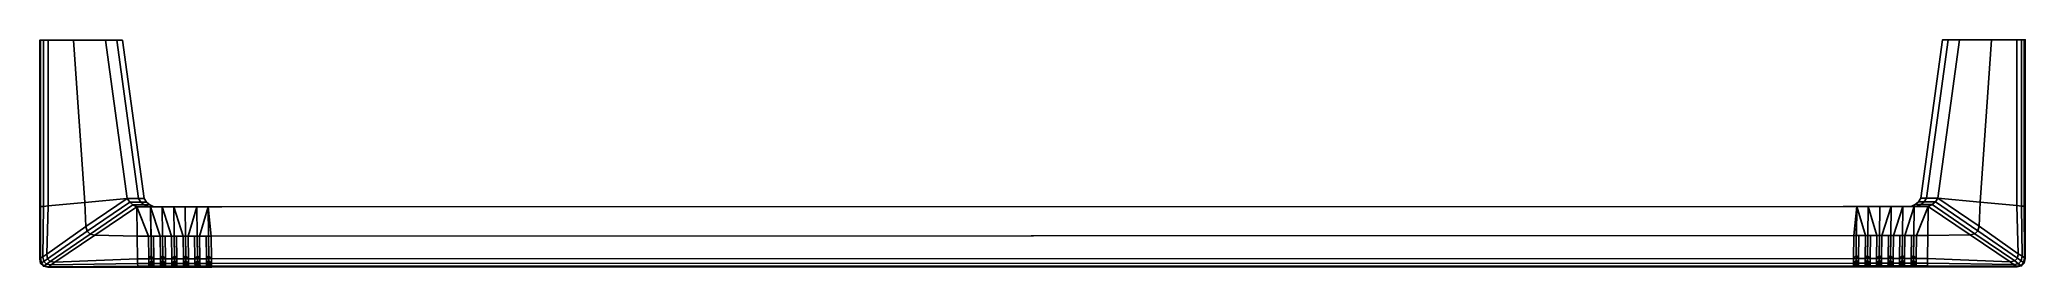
# Model space of a CAD drawing. Extents: x -119 to 119, y -27 to 0.
import ezdxf

# ---------------------------------------------------------------- set-up
doc = ezdxf.new("R2010")
doc.units = 0
doc.layers.add('METAL', color=148, linetype='CONTINUOUS')

msp = doc.modelspace()

# ---------------------------------------------------------------- meshes
at = {"layer": 'METAL'}
mesh = msp.add_polyface(dxfattribs=at)
corners = [(118.69, 0, 2.99), (113.93, 0, 2.94), (114.63, 0, 4.51), (118.69, 0, 3.58), (118.57, 0, 4.14), (118.24, 0, 4.47), (117.69, 0, 4.57), (106.86, -18.91, 2.89), (108.2, -18.91, 4.43), (110.8, 0, 4.43), (109.46, 0, 2.89), (118.69, -19.9, -2.84), (118.69, -19.9, -3.46), (118.69, 0, -3.46), (118.69, 0, -2.84), (118.69, 0, 0.88), (113.59, 0, 0.87), (118.69, 0, 0.08), (113.59, 0, 0.08), (118.69, 0, -0.73), (118.69, 0, -2.84), (113.93, 0, -2.79), (113.59, 0, -0.71), (118.69, 0, -3.46), (118.57, 0, -4.02), (118.24, 0, -4.35), (117.69, 0, -4.45), (114.63, 0, -4.39), (106.18, -18.91, 0.85), (108.78, 0, 0.85), (108.78, 0, 0.08), (106.18, -18.91, 0.08), (106.86, -18.91, -2.75), (106.18, -18.91, -0.7), (108.78, 0, -0.7), (109.46, 0, -2.75), (108.2, -18.91, -4.31), (110.8, 0, -4.31), (118.69, -19.9, -0.73), (118.69, 0, -0.73), (118.69, 0, 0.08), (118.69, -19.9, 0.08), (118.69, -19.9, 2.99), (118.69, -19.9, 0.88), (118.69, 0, 0.88), (118.69, 0, 2.99), (118.69, -19.9, 3.58), (118.69, 0, 3.58), (117.69, 0, 4.57), (114.63, 0, 4.51), (113.29, -19.39, 4.51), (117.69, -19.8, 4.57), (110.8, 0, -4.31), (114.63, 0, -4.39), (113.29, -19.39, -4.39), (108.2, -18.91, -4.31), (109.46, 0, 2.89), (110.8, 0, 4.43), (108.78, 0, 0.85), (108.78, 0, 0.08), (109.46, 0, -2.75), (108.78, 0, -0.7), (110.8, 0, -4.31), (110.8, 0, 4.43), (108.2, -18.91, 4.43), (117.69, 0, -4.45), (117.69, -19.8, -4.45), (118.24, -19.86, -4.35), (117.69, -19.8, -4.45), (117.69, 0, -4.45), (118.24, 0, -4.35), (118.24, 0, 4.47), (117.69, 0, 4.57), (117.69, -19.8, 4.57), (118.24, -19.86, 4.47), (118.57, -19.89, -4.02), (118.24, -19.86, -4.35), (118.24, 0, -4.35), (118.57, 0, -4.02), (118.69, -19.9, -3.46), (118.57, -19.89, -4.02), (118.57, 0, -4.02), (118.69, 0, -3.46), (118.57, 0, 4.14), (118.24, 0, 4.47), (118.24, -19.86, 4.47), (118.57, -19.89, 4.14), (118.69, 0, 3.58), (118.57, 0, 4.14), (118.57, -19.89, 4.14), (118.69, -19.9, 3.58), (105.51, -19.68, 0.08), (105.04, -19.9, 0.08), (105.04, -19.9, 0.85), (105.51, -19.68, 0.85), (107.92, -19.35, -4.31), (107.53, -19.68, -4.31), (106.19, -19.68, -2.75), (106.57, -19.35, -2.75), (108.2, -18.91, -4.31), (107.92, -19.35, -4.31), (106.57, -19.35, -2.75), (106.86, -18.91, -2.75), (106.57, -19.35, -2.75), (106.19, -19.68, -2.75), (105.51, -19.68, -0.7), (105.9, -19.35, -0.7), (106.86, -18.91, -2.75), (106.57, -19.35, -2.75), (105.9, -19.35, -0.7), (106.18, -18.91, -0.7), (105.9, -19.35, -0.7), (105.51, -19.68, -0.7), (105.51, -19.68, 0.08), (105.9, -19.35, 0.08), (106.18, -18.91, -0.7), (105.9, -19.35, -0.7), (105.9, -19.35, 0.08), (106.18, -18.91, 0.08), (105.9, -19.35, 0.85), (105.51, -19.68, 0.85), (106.19, -19.68, 2.89), (106.57, -19.35, 2.89), (106.18, -18.91, 0.85), (105.9, -19.35, 0.85), (106.57, -19.35, 2.89), (106.86, -18.91, 2.89), (106.57, -19.35, 2.89), (106.19, -19.68, 2.89), (107.53, -19.68, 4.43), (107.92, -19.35, 4.43), (106.86, -18.91, 2.89), (106.57, -19.35, 2.89), (107.92, -19.35, 4.43), (108.2, -18.91, 4.43), (105.51, -19.68, 0.85), (105.9, -19.35, 0.85), (105.9, -19.35, 0.85), (106.18, -18.91, 0.85)]
mesh.append_faces([[corners[k] for k in face] for face in [(0, 1, 2, 3), (4, 3, 2, 5), (6, 5, 2, 2), (7, 8, 9, 10), (11, 12, 13, 14), (15, 16, 1, 0), (17, 18, 16, 15), (19, 20, 21, 22), (20, 23, 24, 25), (20, 25, 26, 27), (20, 27, 21, 21), (28, 7, 10, 29), (30, 31, 28, 29), (32, 33, 34, 35), (36, 32, 35, 37), (38, 11, 14, 39), (40, 41, 38, 39), (42, 43, 44, 45), (46, 42, 45, 47), (48, 49, 50, 51), (52, 53, 54, 55), (19, 22, 18, 17), (34, 33, 31, 30), (44, 43, 41, 40), (1, 56, 57, 2), (16, 58, 56, 1), (59, 58, 16, 18), (60, 61, 22, 21), (62, 60, 21, 27), (63, 64, 50, 49), (65, 66, 54, 53), (61, 59, 18, 22), (67, 68, 69, 70), (71, 72, 73, 74), (75, 76, 77, 78), (79, 80, 81, 82), (83, 84, 85, 86), (87, 88, 89, 90), (91, 92, 93, 94), (95, 96, 97, 98), (99, 100, 101, 102), (103, 104, 105, 106), (107, 108, 109, 110), (111, 112, 113, 114), (115, 116, 117, 118), (119, 120, 121, 122), (123, 124, 125, 126), (127, 128, 129, 130), (131, 132, 133, 134), (114, 113, 135, 136), (118, 117, 137, 138)]])
mesh = msp.add_polyface(dxfattribs=at)
corners = [(-119, -0.05, -2.92), (-114.25, -0.05, -2.87), (-114.94, -0.05, -4.43), (-119, -0.05, -3.51), (-118.89, -0.05, -4.07), (-118.56, -0.05, -4.39), (-118, -0.05, -4.49), (-107.17, -18.95, -2.82), (-108.52, -18.95, -4.36), (-111.12, -0.05, -4.36), (-109.77, -0.05, -2.82), (-119, -19.94, 2.91), (-119, -19.94, 3.54), (-119, -0.05, 3.54), (-119, -0.05, 2.91), (-119, -0.05, -0.81), (-113.9, -0.05, -0.8), (-119, -0.05, -0.01), (-113.9, -0.05, -0.01), (-119, -0.05, 0.8), (-119, -0.05, 2.91), (-114.25, -0.05, 2.87), (-113.9, -0.05, 0.78), (-119, -0.05, 3.54), (-118.89, -0.05, 4.09), (-118.56, -0.05, 4.42), (-118, -0.05, 4.52), (-114.94, -0.05, 4.46), (-106.5, -18.95, -0.78), (-109.1, -0.05, -0.78), (-109.1, -0.05, -0.01), (-106.5, -18.95, -0.01), (-107.17, -18.95, 2.82), (-106.5, -18.95, 0.77), (-109.1, -0.05, 0.77), (-109.77, -0.05, 2.82), (-108.52, -18.95, 4.38), (-111.12, -0.05, 4.38), (-119, -19.94, 0.8), (-119, -0.05, 0.8), (-119, -0.05, -0.01), (-119, -19.94, -0.01), (-119, -19.94, -2.92), (-119, -19.94, -0.81), (-119, -0.05, -0.81), (-119, -0.05, -2.92), (-119, -19.94, -3.51), (-119, -0.05, -3.51), (-118, -0.05, -4.49), (-114.94, -0.05, -4.43), (-113.6, -19.43, -4.43), (-118, -19.85, -4.5), (-111.12, -0.05, 4.38), (-114.94, -0.05, 4.46), (-113.6, -19.43, 4.46), (-108.52, -18.95, 4.38), (-109.77, -0.05, -2.82), (-111.12, -0.05, -4.36), (-109.1, -0.05, -0.78), (-109.1, -0.05, -0.01), (-109.77, -0.05, 2.82), (-109.1, -0.05, 0.77), (-111.12, -0.05, 4.38), (-111.12, -0.05, -4.36), (-108.52, -18.95, -4.36), (-118, -0.05, 4.52), (-118, -19.85, 4.52), (-118.56, -0.05, -4.39), (-118, -0.05, -4.49), (-118, -19.85, -4.5), (-118.56, -19.9, -4.39), (-118.56, -19.9, 4.42), (-118, -19.85, 4.52), (-118, -0.05, 4.52), (-118.56, -0.05, 4.42), (-118.89, -0.05, -4.07), (-118.56, -0.05, -4.39), (-118.56, -19.9, -4.39), (-118.89, -19.93, -4.07), (-119, -0.05, -3.51), (-118.89, -0.05, -4.07), (-118.89, -19.93, -4.07), (-119, -19.94, -3.51), (-118.89, -19.93, 4.09), (-118.56, -19.9, 4.42), (-118.56, -0.05, 4.42), (-118.89, -0.05, 4.09), (-119, -19.94, 3.54), (-118.89, -19.93, 4.09), (-118.89, -0.05, 4.09), (-119, -0.05, 3.54), (-105.83, -19.72, 0.77), (-105.35, -19.94, 0.77), (-105.35, -19.94, -0.01), (-105.83, -19.72, -0.01), (-108.23, -19.39, 4.38), (-107.85, -19.72, 4.38), (-106.5, -19.72, 2.82), (-106.88, -19.39, 2.82), (-108.52, -18.95, 4.38), (-108.23, -19.39, 4.38), (-106.88, -19.39, 2.82), (-107.17, -18.95, 2.82), (-106.88, -19.39, 2.82), (-106.5, -19.72, 2.82), (-105.83, -19.72, 0.77), (-106.21, -19.39, 0.77), (-107.17, -18.95, 2.82), (-106.88, -19.39, 2.82), (-106.21, -19.39, 0.77), (-106.5, -18.95, 0.77), (-106.21, -19.39, -0.01), (-105.83, -19.72, -0.01), (-105.83, -19.72, -0.78), (-106.21, -19.39, -0.78), (-106.5, -18.95, -0.01), (-106.21, -19.39, -0.01), (-106.21, -19.39, -0.78), (-106.5, -18.95, -0.78), (-106.21, -19.39, -0.78), (-105.83, -19.72, -0.78), (-106.5, -19.72, -2.82), (-106.88, -19.39, -2.82), (-106.5, -18.95, -0.78), (-106.21, -19.39, -0.78), (-106.88, -19.39, -2.82), (-107.17, -18.95, -2.82), (-106.88, -19.39, -2.82), (-106.5, -19.72, -2.82), (-107.85, -19.72, -4.36), (-108.23, -19.39, -4.36), (-107.17, -18.95, -2.82), (-106.88, -19.39, -2.82), (-108.23, -19.39, -4.36), (-108.52, -18.95, -4.36), (-106.21, -19.39, 0.77), (-105.83, -19.72, 0.77), (-106.5, -18.95, 0.77), (-106.21, -19.39, 0.77), (-106.21, -19.39, -0.01), (-106.5, -18.95, -0.01)]
mesh.append_faces([[corners[k] for k in face] for face in [(0, 1, 2, 3), (4, 3, 2, 5), (6, 5, 2, 2), (7, 8, 9, 10), (11, 12, 13, 14), (15, 16, 1, 0), (17, 18, 16, 15), (19, 20, 21, 22), (20, 23, 24, 25), (20, 25, 26, 27), (20, 27, 21, 21), (28, 7, 10, 29), (30, 31, 28, 29), (32, 33, 34, 35), (36, 32, 35, 37), (38, 11, 14, 39), (40, 41, 38, 39), (42, 43, 44, 45), (46, 42, 45, 47), (48, 49, 50, 51), (52, 53, 54, 55), (19, 22, 18, 17), (34, 33, 31, 30), (44, 43, 41, 40), (1, 56, 57, 2), (16, 58, 56, 1), (59, 58, 16, 18), (60, 61, 22, 21), (62, 60, 21, 27), (63, 64, 50, 49), (65, 66, 54, 53), (61, 59, 18, 22), (67, 68, 69, 70), (71, 72, 73, 74), (75, 76, 77, 78), (79, 80, 81, 82), (83, 84, 85, 86), (87, 88, 89, 90), (91, 92, 93, 94), (95, 96, 97, 98), (99, 100, 101, 102), (103, 104, 105, 106), (107, 108, 109, 110), (111, 112, 113, 114), (115, 116, 117, 118), (119, 120, 121, 122), (123, 124, 125, 126), (127, 128, 129, 130), (131, 132, 133, 134), (135, 136, 112, 111), (137, 138, 139, 140)]])
mesh = msp.add_polyface(dxfattribs=at)
corners = [(-119, -26.17, 2.91), (-119, -26.17, 3.54), (-119, -19.94, 3.54), (-119, -19.94, 2.91), (-119, -26.17, 0.8), (-119, -19.94, 0.8), (-119, -19.94, -0.01), (-119, -26.17, -0.01), (-119, -26.17, -2.92), (-119, -26.17, -0.81), (-119, -19.94, -0.81), (-119, -19.94, -2.92), (-119, -26.17, -3.51), (-119, -19.94, -3.51), (-118, -19.85, -4.5), (-113.6, -19.43, -4.43), (-113.46, -22.32, -4.43), (-118.15, -25.61, -4.5), (-112.42, -23.34, 4.45), (-107.32, -23.45, 4.38), (-107.37, -19.94, 4.38), (-108.52, -18.95, 4.38), (-113.6, -19.43, 4.46), (-113.46, -22.32, 4.46), (-105.72, -19.94, 4.38), (-105.67, -23.45, 4.38), (-104.34, -19.94, 4.38), (-104.29, -23.45, 4.38), (-104.43, -19.94, -2.82), (-106.03, -19.94, -2.82), (-105.35, -19.94, -0.78), (-103.78, -19.94, -0.78), (-105.35, -19.94, -0.01), (-103.78, -19.94, -0.01), (-106.03, -19.94, 2.82), (-107.37, -19.94, 4.38), (-105.72, -19.94, 4.38), (-104.43, -19.94, 2.82), (-105.72, -19.94, -4.36), (-107.37, -19.94, -4.36), (-105.35, -19.94, 0.77), (-103.78, -19.94, 0.77), (-107.37, -19.94, -4.36), (-107.32, -23.45, -4.36), (-112.42, -23.34, -4.42), (-108.52, -18.95, -4.36), (-118, -19.85, 4.52), (-118.15, -25.61, 4.53), (-105.72, -19.94, -4.36), (-105.68, -23.46, -4.36), (-105.97, -23.45, -4.36), (-104.34, -19.94, -4.36), (-104.3, -23.46, -4.36), (-104.59, -23.45, -4.36), (-105.37, -23.45, -4.36), (-105.67, -23.45, -3.86), (-105.37, -23.45, -4.36), (-105.33, -26.17, -4.36), (-105.64, -25.82, -3.96), (-104.59, -23.45, -4.36), (-104.29, -23.45, -3.86), (-104.26, -25.82, -3.96), (-104.56, -26.17, -4.36), (-105.68, -23.46, -4.36), (-105.67, -23.45, -3.86), (-105.97, -23.45, -4.36), (-104.3, -23.46, -4.36), (-104.29, -23.45, -3.86), (-104.59, -23.45, -4.36), (-105.37, -23.45, -4.36), (-105.67, -23.45, -3.86), (-105.68, -23.46, -4.36), (-118.56, -19.9, -4.39), (-118, -19.85, -4.5), (-118.15, -25.61, -4.5), (-118.62, -25.92, -4.4), (-118.62, -25.92, 4.42), (-118.15, -25.61, 4.53), (-118, -19.85, 4.52), (-118.56, -19.9, 4.42), (-118.89, -19.93, -4.07), (-118.56, -19.9, -4.39), (-118.62, -25.92, -4.4), (-118.91, -26.11, -4.07), (-119, -19.94, -3.51), (-118.89, -19.93, -4.07), (-118.91, -26.11, -4.07), (-119, -26.17, -3.51), (-118.91, -26.11, 4.09), (-118.62, -25.92, 4.42), (-118.56, -19.9, 4.42), (-118.89, -19.93, 4.09), (-119, -26.17, 3.54), (-118.91, -26.11, 4.09), (-118.89, -19.93, 4.09), (-119, -19.94, 3.54), (-107.85, -19.72, 4.38), (-107.37, -19.94, 4.38), (-106.03, -19.94, 2.82), (-106.5, -19.72, 2.82), (-106.5, -19.72, 2.82), (-106.03, -19.94, 2.82), (-105.35, -19.94, 0.77), (-105.83, -19.72, 0.77), (-105.83, -19.72, -0.01), (-105.35, -19.94, -0.01), (-105.35, -19.94, -0.78), (-105.83, -19.72, -0.78), (-105.83, -19.72, -0.78), (-105.35, -19.94, -0.78), (-106.03, -19.94, -2.82), (-106.5, -19.72, -2.82), (-106.5, -19.72, -2.82), (-106.03, -19.94, -2.82), (-107.37, -19.94, -4.36), (-107.85, -19.72, -4.36), (-112.98, -23.22, 4.45), (-107.37, -19.94, 4.38), (-107.85, -19.72, 4.38), (-107.85, -19.72, -4.36), (-107.37, -19.94, -4.36), (-112.98, -23.22, -4.43), (-113.33, -22.88, -4.43), (-117.73, -26.48, -4.49), (-118.05, -26.16, -4.5), (-113.33, -22.88, 4.46), (-108.23, -19.39, 4.38), (-108.52, -18.95, 4.38), (-108.23, -19.39, -4.36), (-118.05, -26.16, 4.52), (-117.73, -26.48, 4.52)]
mesh.append_faces([[corners[k] for k in face] for face in [(0, 1, 2, 3), (4, 0, 3, 5), (6, 7, 4, 5), (8, 9, 10, 11), (12, 8, 11, 13), (14, 15, 16, 17), (18, 19, 20, 20), (21, 22, 23, 23), (24, 20, 19, 25), (26, 24, 25, 27), (28, 29, 30, 31), (30, 32, 33, 31), (34, 35, 36, 37), (38, 39, 29, 28), (40, 34, 37, 41), (10, 9, 7, 6), (40, 41, 33, 32), (42, 43, 44, 44), (15, 45, 16, 16), (46, 47, 23, 22), (42, 48, 49, 50), (43, 42, 50, 50), (48, 51, 52, 53), (48, 53, 54, 49), (55, 56, 57, 58), (59, 60, 61, 62), (63, 64, 65, 65), (66, 67, 68, 68), (69, 70, 71, 71), (72, 73, 74, 75), (76, 77, 78, 79), (80, 81, 82, 83), (84, 85, 86, 87), (88, 89, 90, 91), (92, 93, 94, 95), (96, 97, 98, 99), (100, 101, 102, 103), (104, 105, 106, 107), (108, 109, 110, 111), (112, 113, 114, 115), (116, 18, 117, 118), (119, 120, 44, 121), (122, 121, 123, 124), (16, 122, 124, 17), (125, 116, 118, 126), (23, 125, 126, 127), (128, 119, 121, 122), (45, 128, 122, 16), (129, 130, 116, 125), (47, 129, 125, 23)]])
mesh = msp.add_polyface(dxfattribs=at)
corners = [(118.69, -26.13, -2.84), (118.69, -26.13, -3.46), (118.69, -19.9, -3.46), (118.69, -19.9, -2.84), (118.69, -26.13, -0.73), (118.69, -19.9, -0.73), (118.69, -19.9, 0.08), (118.69, -26.13, 0.08), (118.69, -26.13, 2.99), (118.69, -26.13, 0.88), (118.69, -19.9, 0.88), (118.69, -19.9, 2.99), (118.69, -26.13, 3.58), (118.69, -19.9, 3.58), (117.69, -19.8, 4.57), (113.29, -19.39, 4.51), (113.15, -22.28, 4.51), (117.84, -25.56, 4.57), (112.1, -23.3, -4.37), (107.01, -23.4, -4.31), (107.06, -19.9, -4.31), (108.2, -18.91, -4.31), (113.29, -19.39, -4.39), (113.15, -22.28, -4.39), (105.4, -19.9, -4.31), (105.36, -23.4, -4.31), (104.02, -19.9, -4.31), (103.98, -23.4, -4.31), (104.11, -19.9, 2.89), (105.71, -19.9, 2.89), (105.04, -19.9, 0.85), (103.46, -19.9, 0.85), (105.04, -19.9, 0.08), (103.46, -19.9, 0.08), (105.71, -19.9, -2.75), (107.06, -19.9, -4.31), (105.4, -19.9, -4.31), (104.11, -19.9, -2.75), (105.4, -19.9, 4.43), (107.06, -19.9, 4.43), (105.04, -19.9, -0.7), (103.46, -19.9, -0.7), (107.06, -19.9, 4.43), (107.01, -23.4, 4.43), (112.1, -23.3, 4.49), (108.2, -18.91, 4.43), (117.69, -19.8, -4.45), (117.84, -25.56, -4.45), (105.4, -19.9, 4.43), (105.36, -23.42, 4.43), (105.66, -23.4, 4.43), (104.02, -19.9, 4.43), (103.98, -23.42, 4.43), (104.28, -23.4, 4.43), (105.06, -23.4, 4.43), (105.36, -23.4, 3.93), (105.06, -23.4, 4.43), (105.02, -26.13, 4.43), (105.32, -25.77, 4.03), (104.28, -23.4, 4.43), (103.98, -23.4, 3.93), (103.94, -25.77, 4.03), (104.24, -26.13, 4.43), (105.36, -23.42, 4.43), (105.36, -23.4, 3.93), (105.66, -23.4, 4.43), (103.98, -23.42, 4.43), (103.98, -23.4, 3.93), (104.28, -23.4, 4.43), (105.06, -23.4, 4.43), (105.36, -23.4, 3.93), (105.36, -23.42, 4.43), (118.31, -25.87, -4.35), (117.84, -25.56, -4.45), (117.69, -19.8, -4.45), (118.24, -19.86, -4.35), (118.24, -19.86, 4.47), (117.69, -19.8, 4.57), (117.84, -25.56, 4.57), (118.31, -25.87, 4.47), (118.59, -26.06, -4.02), (118.31, -25.87, -4.35), (118.24, -19.86, -4.35), (118.57, -19.89, -4.02), (118.69, -26.13, -3.46), (118.59, -26.06, -4.02), (118.57, -19.89, -4.02), (118.69, -19.9, -3.46), (118.57, -19.89, 4.14), (118.24, -19.86, 4.47), (118.31, -25.87, 4.47), (118.59, -26.06, 4.14), (118.69, -19.9, 3.58), (118.57, -19.89, 4.14), (118.59, -26.06, 4.14), (118.69, -26.13, 3.58), (107.53, -19.68, -4.31), (107.06, -19.9, -4.31), (105.71, -19.9, -2.75), (106.19, -19.68, -2.75), (106.19, -19.68, -2.75), (105.71, -19.9, -2.75), (105.04, -19.9, -0.7), (105.51, -19.68, -0.7), (105.51, -19.68, -0.7), (105.04, -19.9, -0.7), (105.04, -19.9, 0.08), (105.51, -19.68, 0.08), (105.51, -19.68, 0.85), (105.04, -19.9, 0.85), (105.71, -19.9, 2.89), (106.19, -19.68, 2.89), (106.19, -19.68, 2.89), (105.71, -19.9, 2.89), (107.06, -19.9, 4.43), (107.53, -19.68, 4.43), (112.66, -23.17, -4.38), (107.06, -19.9, -4.31), (107.53, -19.68, -4.31), (107.53, -19.68, 4.43), (107.06, -19.9, 4.43), (112.66, -23.17, 4.5), (113.01, -22.83, 4.5), (117.42, -26.43, 4.57), (117.74, -26.11, 4.57), (113.01, -22.83, -4.38), (107.92, -19.35, -4.31), (108.2, -18.91, -4.31), (107.92, -19.35, 4.43), (117.74, -26.11, -4.45), (117.42, -26.43, -4.45)]
mesh.append_faces([[corners[k] for k in face] for face in [(0, 1, 2, 3), (4, 0, 3, 5), (6, 7, 4, 5), (8, 9, 10, 11), (12, 8, 11, 13), (14, 15, 16, 17), (18, 19, 20, 20), (21, 22, 23, 23), (24, 20, 19, 25), (26, 24, 25, 27), (28, 29, 30, 31), (30, 32, 33, 31), (34, 35, 36, 37), (38, 39, 29, 28), (40, 34, 37, 41), (10, 9, 7, 6), (40, 41, 33, 32), (42, 43, 44, 44), (15, 45, 16, 16), (46, 47, 23, 22), (42, 48, 49, 50), (43, 42, 50, 50), (48, 51, 52, 53), (48, 53, 54, 49), (55, 56, 57, 58), (59, 60, 61, 62), (63, 64, 65, 65), (66, 67, 68, 68), (69, 70, 71, 71), (72, 73, 74, 75), (76, 77, 78, 79), (80, 81, 82, 83), (84, 85, 86, 87), (88, 89, 90, 91), (92, 93, 94, 95), (96, 97, 98, 99), (100, 101, 102, 103), (104, 105, 106, 107), (108, 109, 110, 111), (112, 113, 114, 115), (116, 18, 117, 118), (119, 120, 44, 121), (122, 121, 123, 124), (16, 122, 124, 17), (125, 116, 118, 126), (23, 125, 126, 127), (128, 119, 121, 122), (45, 128, 122, 16), (129, 130, 116, 125), (47, 129, 125, 23)]])
mesh = msp.add_polyface(dxfattribs=at)
corners = [(-102.88, -26.17, 4.38), (-101.5, -26.17, 4.38), (-101.54, -23.45, 4.38), (-102.91, -23.45, 4.38), (-101.58, -19.94, 4.38), (-100.42, -19.94, 2.82), (-101.75, -19.94, 2.82), (-102.96, -19.94, 4.38), (-102.58, -26.17, -4.36), (-102.61, -23.45, -4.36), (-101.84, -23.45, -4.36), (-101.8, -26.17, -4.36), (-101.58, -19.94, -4.36), (-102.96, -19.94, -4.36), (-101.75, -19.94, -2.82), (-100.42, -19.94, -2.82), (-102.96, -19.94, 4.38), (-104.34, -19.94, 4.38), (-104.29, -23.45, 4.38), (-103.09, -19.94, -2.82), (-104.43, -19.94, -2.82), (-103.78, -19.94, -0.78), (-102.47, -19.94, -0.78), (-101.15, -19.94, -0.78), (-103.78, -19.94, -0.01), (-102.47, -19.94, -0.01), (-101.15, -19.94, -0.01), (-104.43, -19.94, 2.82), (-105.72, -19.94, 4.38), (-104.34, -19.94, 4.38), (-103.09, -19.94, 2.82), (-103.96, -26.17, -4.36), (-103.99, -23.45, -4.36), (-103.21, -23.45, -4.36), (-103.18, -26.17, -4.36), (-101.58, -19.94, -4.36), (-100.2, -19.94, -4.36), (-101.24, -23.45, -4.36), (-101.54, -23.46, -4.36), (-104.34, -19.94, -4.36), (-105.72, -19.94, -4.36), (-103.78, -19.94, 0.77), (-102.47, -19.94, 0.77), (-101.15, -19.94, 0.77), (-101.58, -19.94, 4.38), (-102.96, -19.94, -4.36), (-102.92, -23.46, -4.36), (-104.26, -26.17, 4.38), (-104.34, -19.94, -4.36), (-104.3, -23.46, -4.36), (-102.91, -23.45, -3.86), (-102.61, -23.45, -4.36), (-102.58, -26.17, -4.36), (-102.88, -25.82, -3.96), (-101.84, -23.45, -4.36), (-101.54, -23.45, -3.86), (-101.5, -25.82, -3.96), (-101.8, -26.17, -4.36), (-104.29, -23.45, -3.86), (-103.99, -23.45, -4.36), (-103.96, -26.17, -4.36), (-104.26, -25.82, -3.96), (-103.21, -23.45, -4.36), (-102.91, -23.45, -3.86), (-102.88, -25.82, -3.96), (-103.18, -26.17, -4.36), (-101.24, -23.45, -4.36), (-101.54, -23.45, -3.86), (-101.54, -23.46, -4.36), (-101.54, -23.46, -4.36), (-101.54, -23.45, -3.86), (-101.84, -23.45, -4.36), (-102.61, -23.45, -4.36), (-102.91, -23.45, -3.86), (-102.92, -23.46, -4.36), (-102.92, -23.46, -4.36), (-102.91, -23.45, -3.86), (-103.21, -23.45, -4.36), (-103.99, -23.45, -4.36), (-104.29, -23.45, -3.86), (-104.3, -23.46, -4.36), (-101.54, -23.45, -3.86), (-101.24, -23.45, -4.36), (-101.2, -26.17, -4.36), (-101.5, -25.82, -3.96), (-102.87, -26.73, 4.27), (-102.88, -26.17, 4.38), (-104.26, -26.17, 4.38), (-104.25, -26.73, 4.27), (-101.49, -26.73, 4.27), (-101.5, -26.17, 4.38), (-102.88, -26.17, 4.38), (-102.87, -26.73, 4.27), (-102.57, -26.73, -4.25), (-102.58, -26.17, -4.36), (-101.8, -26.17, -4.36), (-101.79, -26.73, -4.25), (-103.95, -26.73, -4.25), (-103.96, -26.17, -4.36), (-103.18, -26.17, -4.36), (-103.17, -26.73, -4.25), (-101.49, -26.36, -3.87), (-101.5, -25.82, -3.96), (-101.2, -26.17, -4.36), (-101.19, -26.73, -4.25), (-101.79, -26.73, -4.25), (-101.8, -26.17, -4.36), (-101.5, -25.82, -3.96), (-101.49, -26.36, -3.87), (-102.87, -26.36, -3.87), (-102.88, -25.82, -3.96), (-102.58, -26.17, -4.36), (-102.57, -26.73, -4.25), (-103.17, -26.73, -4.25), (-103.18, -26.17, -4.36), (-102.88, -25.82, -3.96), (-102.87, -26.36, -3.87), (-104.25, -26.36, -3.87), (-104.26, -25.82, -3.96), (-103.96, -26.17, -4.36), (-103.95, -26.73, -4.25), (-102.57, -27.06, -3.91), (-102.57, -26.73, -4.25), (-101.79, -26.73, -4.25), (-101.79, -27.06, -3.91), (-101.49, -26.65, -3.56), (-101.49, -26.36, -3.87), (-101.19, -26.73, -4.25), (-101.19, -27.06, -3.91), (-101.79, -27.06, -3.91), (-101.79, -26.73, -4.25), (-101.49, -26.36, -3.87), (-101.49, -26.65, -3.56), (-102.87, -26.65, -3.56), (-102.87, -26.36, -3.87), (-102.57, -26.73, -4.25), (-102.57, -27.06, -3.91), (-103.17, -27.06, -3.91), (-103.17, -26.73, -4.25), (-102.87, -26.36, -3.87), (-102.87, -26.65, -3.56), (-104.24, -26.65, -3.56), (-104.25, -26.36, -3.87), (-103.95, -26.73, -4.25), (-103.94, -27.06, -3.91)]
mesh.append_faces([[corners[k] for k in face] for face in [(0, 1, 2, 3), (4, 5, 6, 7), (8, 9, 10, 11), (12, 13, 14, 15), (16, 17, 18, 3), (19, 20, 21, 22), (14, 19, 22, 23), (21, 24, 25, 22), (22, 25, 26, 23), (27, 28, 29, 30), (30, 29, 7, 6), (31, 32, 33, 34), (35, 36, 37, 38), (39, 40, 20, 19), (13, 39, 19, 14), (41, 27, 30, 42), (42, 30, 6, 43), (41, 42, 25, 24), (42, 43, 26, 25), (44, 16, 3, 2), (45, 35, 38, 10), (45, 10, 9, 46), (47, 0, 3, 18), (48, 45, 46, 33), (48, 33, 32, 49), (50, 51, 52, 53), (54, 55, 56, 57), (58, 59, 60, 61), (62, 63, 64, 65), (66, 67, 68, 68), (69, 70, 71, 71), (72, 73, 74, 74), (75, 76, 77, 77), (78, 79, 80, 80), (81, 82, 83, 84), (85, 86, 87, 88), (89, 90, 91, 92), (93, 94, 95, 96), (97, 98, 99, 100), (101, 102, 103, 104), (105, 106, 107, 108), (109, 110, 111, 112), (113, 114, 115, 116), (117, 118, 119, 120), (121, 122, 123, 124), (125, 126, 127, 128), (129, 130, 131, 132), (133, 134, 135, 136), (137, 138, 139, 140), (141, 142, 143, 144)]])
mesh = msp.add_polyface(dxfattribs=at)
corners = [(-101.15, -19.94, -0.78), (-99.84, -19.94, -0.78), (-100.42, -19.94, -2.82), (-101.75, -19.94, -2.82), (-99.84, -19.94, 0.77), (-99.84, -19.94, -0.01), (-101.15, -19.94, -0.01), (-101.15, -19.94, 0.77), (-101.75, -19.94, 2.82), (-100.42, -19.94, 2.82), (-100.12, -26.17, 4.38), (-98.75, -26.17, 4.38), (-98.78, -23.45, 4.38), (-100.16, -23.45, 4.38), (-101.5, -26.17, 4.38), (-101.54, -23.45, 4.38), (-100.11, -27.17, 2.82), (-100.11, -27.17, 3.38), (-101.49, -27.17, 3.38), (-101.49, -27.17, 2.82), (-100.11, -27.17, 0.77), (-101.49, -27.17, 0.77), (-98.53, -19.94, -0.78), (-99.08, -19.94, -2.82), (-100.2, -19.94, 4.38), (-99.08, -19.94, 2.82), (-101.58, -19.94, 4.38), (-100.2, -19.94, -4.36), (-98.82, -19.94, -4.36), (-99.86, -23.45, -4.36), (-100.16, -23.46, -4.36), (-100.46, -23.45, -4.36), (-101.24, -23.45, -4.36), (-100.2, -19.94, -4.36), (-101.58, -19.94, -4.36), (-100.41, -27.17, -0.78), (-100.41, -27.17, -0.01), (-101.19, -27.17, -0.01), (-101.19, -27.17, -0.78), (-100.41, -27.17, -2.82), (-101.19, -27.17, -2.82), (-100.41, -27.17, -3.36), (-101.19, -27.17, -3.36), (-98.53, -19.94, 0.77), (-100.11, -27.17, -0.01), (-99.81, -27.17, -0.01), (-101.49, -27.17, -0.01), (-98.82, -19.94, 4.38), (-100.2, -19.94, 4.38), (-101.58, -19.94, 4.38), (-99.82, -26.17, -4.36), (-99.08, -23.45, -4.36), (-99.05, -26.17, -4.36), (-101.2, -26.17, -4.36), (-100.42, -26.17, -4.36), (-99.86, -23.45, -4.36), (-100.16, -23.45, -3.86), (-100.16, -23.46, -4.36), (-100.16, -23.46, -4.36), (-100.16, -23.45, -3.86), (-100.46, -23.45, -4.36), (-99.81, -27.17, -0.01), (-100.11, -26.67, -0.01), (-100.11, -26.67, -0.78), (-99.81, -27.17, -0.78), (-100.11, -26.67, -0.01), (-100.41, -27.17, -0.01), (-100.41, -27.17, -0.78), (-100.11, -26.67, -0.78), (-100.11, -26.67, -2.82), (-99.81, -27.17, -2.82), (-100.41, -27.17, -2.82), (-100.11, -26.67, -2.82), (-99.81, -27.17, -2.82), (-100.11, -26.67, -2.82), (-100.11, -26.7, -3.01), (-99.81, -27.17, -3.36), (-100.11, -26.67, -2.82), (-100.41, -27.17, -2.82), (-100.41, -27.17, -3.36), (-100.11, -26.7, -3.01), (-100.11, -27.17, -0.01), (-100.11, -26.67, -0.01), (-99.81, -27.17, -0.01), (-100.41, -27.17, -0.01), (-100.11, -26.67, -0.01), (-100.11, -27.17, -0.01), (-100.16, -23.45, -3.86), (-99.86, -23.45, -4.36), (-99.82, -26.17, -4.36), (-100.12, -25.82, -3.96), (-100.12, -25.82, -3.96), (-100.42, -26.17, -4.36), (-100.46, -23.45, -4.36), (-100.16, -23.45, -3.86), (-100.12, -26.73, 4.27), (-100.12, -26.17, 4.38), (-101.5, -26.17, 4.38), (-101.49, -26.73, 4.27), (-98.74, -26.73, 4.27), (-98.75, -26.17, 4.38), (-100.12, -26.17, 4.38), (-100.12, -26.73, 4.27), (-99.82, -26.73, -4.25), (-99.82, -26.17, -4.36), (-99.05, -26.17, -4.36), (-99.04, -26.73, -4.25), (-101.19, -26.73, -4.25), (-101.2, -26.17, -4.36), (-100.42, -26.17, -4.36), (-100.42, -26.73, -4.25), (-100.12, -26.36, -3.87), (-100.12, -25.82, -3.96), (-99.82, -26.17, -4.36), (-99.82, -26.73, -4.25), (-100.42, -26.73, -4.25), (-100.42, -26.17, -4.36), (-100.12, -25.82, -3.96), (-100.12, -26.36, -3.87), (-100.11, -27.06, 3.94), (-100.12, -26.73, 4.27), (-101.49, -26.73, 4.27), (-101.49, -27.06, 3.94), (-100.11, -27.17, 3.38), (-100.11, -27.06, 3.94), (-101.49, -27.06, 3.94), (-101.49, -27.17, 3.38), (-101.19, -27.06, -3.91), (-101.19, -26.73, -4.25), (-100.42, -26.73, -4.25), (-100.41, -27.06, -3.91), (-101.19, -27.17, -3.36), (-101.19, -27.06, -3.91), (-100.41, -27.06, -3.91), (-100.41, -27.17, -3.36), (-100.11, -26.65, -3.56), (-100.12, -26.36, -3.87), (-99.82, -26.73, -4.25), (-99.81, -27.06, -3.91), (-100.11, -26.7, -3.01), (-100.11, -26.65, -3.56), (-99.81, -27.06, -3.91), (-99.81, -27.17, -3.36), (-100.41, -27.06, -3.91), (-100.42, -26.73, -4.25), (-100.12, -26.36, -3.87), (-100.11, -26.65, -3.56), (-100.41, -27.17, -3.36), (-100.41, -27.06, -3.91), (-100.11, -26.65, -3.56), (-100.11, -26.7, -3.01)]
mesh.append_faces([[corners[k] for k in face] for face in [(0, 1, 2, 3), (4, 5, 6, 7), (7, 8, 9, 4), (10, 11, 12, 13), (14, 10, 13, 15), (16, 17, 18, 19), (20, 16, 19, 21), (1, 22, 23, 2), (24, 25, 9, 26), (27, 28, 29, 30), (27, 30, 31, 32), (2, 23, 33, 34), (35, 36, 37, 38), (39, 35, 38, 40), (41, 39, 40, 42), (25, 43, 4, 9), (1, 0, 6, 5), (20, 44, 45, 45), (20, 21, 46, 37), (20, 37, 36, 44), (47, 48, 13, 12), (48, 49, 15, 13), (50, 29, 51, 52), (53, 32, 31, 54), (55, 56, 57, 57), (58, 59, 60, 60), (61, 62, 63, 64), (65, 66, 67, 68), (64, 63, 69, 70), (68, 67, 71, 72), (73, 74, 75, 76), (77, 78, 79, 80), (81, 82, 83, 83), (84, 85, 86, 86), (87, 88, 89, 90), (91, 92, 93, 94), (95, 96, 97, 98), (99, 100, 101, 102), (103, 104, 105, 106), (107, 108, 109, 110), (111, 112, 113, 114), (115, 116, 117, 118), (119, 120, 121, 122), (123, 124, 125, 126), (127, 128, 129, 130), (131, 132, 133, 134), (135, 136, 137, 138), (139, 140, 141, 142), (143, 144, 145, 146), (147, 148, 149, 150)]])
mesh = msp.add_polyface(dxfattribs=at)
corners = [(98.13, -26.13, 4.43), (98.16, -23.4, 4.43), (-98.78, -23.45, 4.38), (-98.75, -26.17, 4.38), (98.12, -27.13, 2.89), (98.12, -27.13, 3.43), (-98.73, -27.17, 3.38), (-98.73, -27.17, 2.82), (-98.73, -27.17, 2.82), (-98.73, -27.17, 3.38), (-100.11, -27.17, 3.38), (-100.11, -27.17, 2.82), (98.12, -27.13, 0.85), (98.12, -27.13, 2.89), (-98.73, -27.17, 0.77), (-98.73, -27.17, 0.77), (-100.11, -27.17, 0.77), (-97.21, -19.94, -0.78), (96.9, -19.9, -0.7), (97.43, -19.9, -2.75), (-97.75, -19.94, -2.82), (-98.53, -19.94, -0.78), (-97.21, -19.94, -0.78), (-97.75, -19.94, -2.82), (-99.08, -19.94, -2.82), (96.9, -19.9, 0.85), (96.9, -19.9, 0.08), (-97.21, -19.94, -0.01), (-97.21, -19.94, 0.77), (-97.21, -19.94, 0.77), (-97.21, -19.94, -0.01), (-98.53, -19.94, -0.01), (-98.53, -19.94, 0.77), (-99.84, -19.94, -0.01), (-99.84, -19.94, 0.77), (-98.82, -19.94, 4.38), (-97.75, -19.94, 2.82), (-99.08, -19.94, 2.82), (-100.2, -19.94, 4.38), (-98.82, -19.94, -4.36), (-98.48, -23.45, -4.36), (-98.78, -23.46, -4.36), (-99.08, -23.45, -4.36), (-99.86, -23.45, -4.36), (-98.82, -19.94, -4.36), (-100.2, -19.94, -4.36), (-98.43, -27.17, -0.78), (98.42, -27.13, -0.7), (-98.43, -27.17, -0.01), (-99.03, -27.17, -0.78), (-99.03, -27.17, -0.01), (-99.81, -27.17, -0.01), (-99.81, -27.17, -0.78), (-99.03, -27.17, -2.82), (-99.81, -27.17, -2.82), (-99.03, -27.17, -3.36), (-99.81, -27.17, -3.36), (-99.84, -19.94, -0.78), (-98.73, -27.17, 0), (-98.48, -23.45, -4.36), (-98.78, -23.45, -3.86), (-98.78, -23.46, -4.36), (-98.78, -23.46, -4.36), (-98.78, -23.45, -3.86), (-99.08, -23.45, -4.36), (-98.73, -26.67, -0.78), (-98.43, -27.17, -0.78), (-98.43, -27.17, -0.01), (-98.73, -26.67, -0.01), (-98.73, -26.67, -0.01), (-99.03, -27.17, -0.01), (-99.03, -27.17, -0.78), (-98.73, -26.67, -0.78), (-98.73, -26.67, -2.82), (-98.43, -27.17, -2.82), (-99.03, -27.17, -2.82), (-98.73, -26.67, -2.82), (-98.73, -26.7, -3.01), (-98.43, -27.17, -3.36), (-98.43, -27.17, -2.82), (-98.73, -26.67, -2.82), (-98.73, -26.67, -2.82), (-99.03, -27.17, -2.82), (-99.03, -27.17, -3.36), (-98.73, -26.7, -3.01), (-98.73, -27.17, 0), (-98.73, -26.67, -0.01), (-98.43, -27.17, -0.01), (-99.03, -27.17, -0.01), (-98.73, -26.67, -0.01), (-98.73, -27.17, 0), (-98.78, -23.45, -3.86), (-98.48, -23.45, -4.36), (-98.45, -26.17, -4.36), (-98.75, -25.82, -3.96), (-98.75, -25.82, -3.96), (-99.05, -26.17, -4.36), (-99.08, -23.45, -4.36), (-98.78, -23.45, -3.86), (-97.21, -19.94, -0.78), (96.9, -19.9, -0.7), (-98.73, -27.17, 0.77), (-98.73, -27.17, 0), (-98.43, -27.17, -0.01), (98.12, -27.13, 0.08), (-98.82, -19.94, 4.38), (-98.78, -23.45, 4.38), (98.16, -23.4, 4.43), (98.51, -19.9, 4.43), (98.12, -26.68, 4.32), (98.13, -26.13, 4.43), (-98.75, -26.17, 4.38), (-98.74, -26.73, 4.27), (-98.74, -26.36, -3.87), (-98.75, -25.82, -3.96), (-98.45, -26.17, -4.36), (-98.44, -26.73, -4.25), (-99.04, -26.73, -4.25), (-99.05, -26.17, -4.36), (-98.75, -25.82, -3.96), (-98.74, -26.36, -3.87), (-98.74, -27.06, 3.94), (-98.74, -26.73, 4.27), (-100.12, -26.73, 4.27), (-100.11, -27.06, 3.94), (-98.73, -27.17, 3.38), (-98.74, -27.06, 3.94), (-100.11, -27.06, 3.94), (-100.11, -27.17, 3.38), (98.12, -27.02, 3.99), (98.12, -26.68, 4.32), (-98.74, -26.73, 4.27), (-98.74, -27.06, 3.94), (98.12, -27.13, 3.43), (98.12, -27.02, 3.99), (-98.74, -27.06, 3.94), (-98.73, -27.17, 3.38), (-99.81, -27.06, -3.91), (-99.82, -26.73, -4.25), (-99.04, -26.73, -4.25), (-99.04, -27.06, -3.91), (-99.81, -27.17, -3.36), (-99.81, -27.06, -3.91), (-99.04, -27.06, -3.91), (-99.03, -27.17, -3.36), (-98.74, -26.65, -3.56), (-98.74, -26.36, -3.87), (-98.44, -26.73, -4.25), (-98.44, -27.06, -3.91), (-98.73, -26.7, -3.01), (-98.74, -26.65, -3.56), (-98.44, -27.06, -3.91), (-98.43, -27.17, -3.36), (-99.04, -27.06, -3.91), (-99.04, -26.73, -4.25), (-98.74, -26.36, -3.87), (-98.74, -26.65, -3.56), (-99.03, -27.17, -3.36), (-99.04, -27.06, -3.91), (-98.74, -26.65, -3.56), (-98.73, -26.7, -3.01)]
mesh.append_faces([[corners[k] for k in face] for face in [(0, 1, 2, 3), (4, 5, 6, 7), (8, 9, 10, 11), (12, 13, 7, 14), (15, 8, 11, 16), (17, 18, 19, 20), (21, 22, 23, 24), (25, 26, 27, 28), (29, 30, 31, 32), (32, 31, 33, 34), (35, 36, 37, 38), (39, 40, 41, 41), (39, 41, 42, 43), (24, 23, 44, 45), (46, 47, 48, 48), (49, 50, 51, 52), (53, 49, 52, 54), (55, 53, 54, 56), (36, 29, 32, 37), (22, 21, 31, 30), (21, 57, 33, 31), (58, 15, 16, 51), (58, 51, 50, 50), (59, 60, 61, 61), (62, 63, 64, 64), (65, 66, 67, 68), (69, 70, 71, 72), (73, 74, 66, 65), (72, 71, 75, 76), (77, 78, 79, 80), (81, 82, 83, 84), (85, 86, 87, 87), (88, 89, 90, 90), (91, 92, 93, 94), (95, 96, 97, 98), (99, 27, 26, 100), (101, 102, 103, 104), (105, 106, 107, 108), (109, 110, 111, 112), (113, 114, 115, 116), (117, 118, 119, 120), (121, 122, 123, 124), (125, 126, 127, 128), (129, 130, 131, 132), (133, 134, 135, 136), (137, 138, 139, 140), (141, 142, 143, 144), (145, 146, 147, 148), (149, 150, 151, 152), (153, 154, 155, 156), (157, 158, 159, 160)]])
mesh = msp.add_polyface(dxfattribs=at)
corners = [(98.51, -19.9, 4.43), (97.43, -19.9, 2.89), (-97.75, -19.94, 2.82), (-98.82, -19.94, 4.38), (-98.82, -19.94, -4.36), (98.51, -19.9, -4.31), (98.46, -23.4, -4.31), (-98.48, -23.45, -4.36), (-97.75, -19.94, -2.82), (97.43, -19.9, -2.75), (98.51, -19.9, -4.31), (-98.82, -19.94, -4.36), (98.42, -27.13, -0.7), (98.42, -27.13, 0.07), (98.12, -27.13, 0.08), (-98.43, -27.17, -0.01), (98.42, -27.13, -2.75), (98.42, -27.13, -0.7), (-98.43, -27.17, -0.78), (-98.43, -27.17, -2.82), (98.42, -27.13, -3.31), (-98.43, -27.17, -2.82), (-98.43, -27.17, -3.36), (97.43, -19.9, 2.89), (96.9, -19.9, 0.85), (-97.21, -19.94, 0.77), (-97.75, -19.94, 2.82), (-98.73, -27.17, 0.77), (98.12, -27.13, 0.08), (98.12, -27.13, 0.85), (98.16, -23.4, 4.43), (98.47, -23.42, 4.43), (98.51, -19.9, 4.43), (-98.45, -26.17, -4.36), (-98.48, -23.45, -4.36), (98.46, -23.4, -4.31), (98.43, -26.13, -4.31), (98.42, -27.13, -2.75), (98.42, -27.13, -3.31), (99.8, -27.13, -3.31), (99.8, -27.13, -2.75), (98.42, -27.13, -0.7), (99.8, -27.13, -0.7), (98.21, -19.9, 0.85), (96.9, -19.9, 0.85), (97.43, -19.9, 2.89), (98.77, -19.9, 2.89), (96.9, -19.9, -0.7), (96.9, -19.9, 0.08), (98.21, -19.9, 0.08), (98.21, -19.9, -0.7), (99.52, -19.9, 0.08), (99.52, -19.9, -0.7), (98.51, -19.9, -4.31), (97.43, -19.9, -2.75), (98.77, -19.9, -2.75), (99.89, -19.9, -4.31), (98.76, -23.4, 4.43), (99.54, -23.4, 4.43), (98.51, -19.9, 4.43), (99.89, -19.9, 4.43), (98.72, -27.13, 0.85), (98.72, -27.13, 0.08), (99.5, -27.13, 0.08), (99.5, -27.13, 0.85), (98.72, -27.13, 2.89), (99.5, -27.13, 2.89), (98.72, -27.13, 3.43), (99.5, -27.13, 3.43), (99.52, -19.9, 0.85), (98.42, -27.13, 0.07), (98.16, -23.4, 4.43), (98.46, -23.4, 3.93), (98.47, -23.42, 4.43), (98.47, -23.42, 4.43), (98.46, -23.4, 3.93), (98.76, -23.4, 4.43), (98.42, -26.63, 0.85), (98.12, -27.13, 0.85), (98.12, -27.13, 0.08), (98.42, -26.63, 0.08), (98.42, -26.63, 0.08), (98.72, -27.13, 0.08), (98.72, -27.13, 0.85), (98.42, -26.63, 0.85), (98.42, -26.63, 2.89), (98.12, -27.13, 2.89), (98.72, -27.13, 2.89), (98.42, -26.63, 2.89), (98.42, -26.65, 3.08), (98.12, -27.13, 3.43), (98.12, -27.13, 2.89), (98.42, -26.63, 2.89), (98.42, -26.63, 2.89), (98.72, -27.13, 2.89), (98.72, -27.13, 3.43), (98.42, -26.65, 3.08), (98.42, -27.13, 0.07), (98.42, -26.63, 0.08), (98.12, -27.13, 0.08), (98.72, -27.13, 0.08), (98.42, -26.63, 0.08), (98.42, -27.13, 0.07), (98.46, -23.4, 3.93), (98.16, -23.4, 4.43), (98.13, -26.13, 4.43), (98.43, -25.77, 4.03), (98.43, -25.77, 4.03), (98.73, -26.13, 4.43), (98.76, -23.4, 4.43), (98.46, -23.4, 3.93), (-98.44, -26.73, -4.25), (-98.45, -26.17, -4.36), (98.43, -26.13, -4.31), (98.42, -26.68, -4.2), (98.43, -26.32, 3.95), (98.43, -25.77, 4.03), (98.13, -26.13, 4.43), (98.12, -26.68, 4.32), (98.72, -26.68, 4.32), (98.73, -26.13, 4.43), (98.43, -25.77, 4.03), (98.43, -26.32, 3.95), (-98.44, -27.06, -3.91), (-98.44, -26.73, -4.25), (98.42, -26.68, -4.2), (98.42, -27.02, -3.87), (-98.43, -27.17, -3.36), (-98.44, -27.06, -3.91), (98.42, -27.02, -3.87), (98.42, -27.13, -3.31), (98.42, -27.02, -3.87), (98.42, -26.68, -4.2), (99.8, -26.68, -4.2), (99.8, -27.02, -3.87), (98.42, -27.13, -3.31), (98.42, -27.02, -3.87), (99.8, -27.02, -3.87), (99.8, -27.13, -3.31), (99.5, -27.13, 3.43), (99.5, -27.02, 3.99), (98.72, -27.02, 3.99), (98.72, -27.13, 3.43), (98.42, -26.61, 3.63), (98.43, -26.32, 3.95), (98.12, -26.68, 4.32), (98.12, -27.02, 3.99), (98.42, -26.65, 3.08), (98.42, -26.61, 3.63), (98.12, -27.02, 3.99), (98.12, -27.13, 3.43), (98.72, -27.02, 3.99), (98.72, -26.68, 4.32), (98.43, -26.32, 3.95), (98.42, -26.61, 3.63), (98.72, -27.13, 3.43), (98.72, -27.02, 3.99), (98.42, -26.61, 3.63), (98.42, -26.65, 3.08)]
mesh.append_faces([[corners[k] for k in face] for face in [(0, 1, 2, 3), (4, 5, 6, 7), (8, 9, 10, 11), (12, 13, 14, 15), (16, 17, 18, 19), (20, 16, 21, 22), (23, 24, 25, 26), (27, 28, 29, 29), (30, 31, 32, 32), (33, 34, 35, 36), (37, 38, 39, 40), (41, 37, 40, 42), (43, 44, 45, 46), (47, 48, 49, 50), (50, 49, 51, 52), (53, 54, 55, 56), (32, 31, 57, 58), (46, 45, 59, 60), (61, 62, 63, 64), (65, 61, 64, 66), (67, 65, 66, 68), (54, 47, 50, 55), (44, 43, 49, 48), (43, 69, 51, 49), (70, 41, 42, 63), (70, 63, 62, 62), (71, 72, 73, 73), (74, 75, 76, 76), (77, 78, 79, 80), (81, 82, 83, 84), (85, 86, 78, 77), (84, 83, 87, 88), (89, 90, 91, 92), (93, 94, 95, 96), (97, 98, 99, 99), (100, 101, 102, 102), (103, 104, 105, 106), (107, 108, 109, 110), (111, 112, 113, 114), (115, 116, 117, 118), (119, 120, 121, 122), (123, 124, 125, 126), (127, 128, 129, 130), (131, 132, 133, 134), (135, 136, 137, 138), (139, 140, 141, 142), (143, 144, 145, 146), (147, 148, 149, 150), (151, 152, 153, 154), (155, 156, 157, 158)]])
mesh = msp.add_polyface(dxfattribs=at)
corners = [(100.84, -19.9, 0.85), (99.52, -19.9, 0.85), (100.1, -19.9, 2.89), (101.44, -19.9, 2.89), (99.52, -19.9, -0.7), (99.52, -19.9, 0.08), (100.84, -19.9, 0.08), (100.84, -19.9, -0.7), (101.44, -19.9, -2.75), (100.1, -19.9, -2.75), (99.81, -26.13, -4.31), (98.43, -26.13, -4.31), (98.46, -23.4, -4.31), (99.84, -23.4, -4.31), (101.19, -26.13, -4.31), (101.22, -23.4, -4.31), (99.8, -27.13, -2.75), (99.8, -27.13, -3.31), (101.17, -27.13, -3.31), (101.17, -27.13, -2.75), (99.8, -27.13, -0.7), (101.17, -27.13, -0.7), (98.21, -19.9, 0.85), (98.77, -19.9, 2.89), (99.89, -19.9, -4.31), (98.77, -19.9, -2.75), (101.27, -19.9, -4.31), (99.89, -19.9, 4.43), (98.51, -19.9, 4.43), (99.54, -23.4, 4.43), (99.85, -23.42, 4.43), (100.14, -23.4, 4.43), (100.92, -23.4, 4.43), (99.89, -19.9, 4.43), (101.27, -19.9, 4.43), (100.1, -27.13, 0.85), (100.1, -27.13, 0.08), (100.87, -27.13, 0.08), (100.87, -27.13, 0.85), (100.1, -27.13, 2.89), (100.87, -27.13, 2.89), (100.1, -27.13, 3.43), (100.87, -27.13, 3.43), (98.21, -19.9, -0.7), (99.8, -27.13, 0.08), (99.5, -27.13, 0.08), (98.51, -19.9, -4.31), (99.89, -19.9, -4.31), (101.27, -19.9, -4.31), (99.51, -26.13, 4.43), (98.76, -23.4, 4.43), (98.73, -26.13, 4.43), (100.89, -26.13, 4.43), (100.11, -26.13, 4.43), (99.54, -23.4, 4.43), (99.84, -23.4, 3.93), (99.85, -23.42, 4.43), (99.85, -23.42, 4.43), (99.84, -23.4, 3.93), (100.14, -23.4, 4.43), (99.5, -27.13, 0.08), (99.8, -26.63, 0.08), (99.8, -26.63, 0.85), (99.5, -27.13, 0.85), (99.8, -26.63, 0.08), (100.1, -27.13, 0.08), (100.1, -27.13, 0.85), (99.8, -26.63, 0.85), (99.8, -26.63, 2.89), (99.5, -27.13, 2.89), (100.1, -27.13, 2.89), (99.8, -26.63, 2.89), (99.5, -27.13, 2.89), (99.8, -26.63, 2.89), (99.8, -26.65, 3.08), (99.5, -27.13, 3.43), (99.8, -26.63, 2.89), (100.1, -27.13, 2.89), (100.1, -27.13, 3.43), (99.8, -26.65, 3.08), (99.8, -27.13, 0.08), (99.8, -26.63, 0.08), (99.5, -27.13, 0.08), (100.1, -27.13, 0.08), (99.8, -26.63, 0.08), (99.8, -27.13, 0.08), (99.84, -23.4, 3.93), (99.54, -23.4, 4.43), (99.51, -26.13, 4.43), (99.81, -25.77, 4.03), (99.81, -25.77, 4.03), (100.11, -26.13, 4.43), (100.14, -23.4, 4.43), (99.84, -23.4, 3.93), (98.42, -26.68, -4.2), (98.43, -26.13, -4.31), (99.81, -26.13, -4.31), (99.8, -26.68, -4.2), (99.8, -26.68, -4.2), (99.81, -26.13, -4.31), (101.19, -26.13, -4.31), (101.18, -26.68, -4.2), (99.5, -26.68, 4.32), (99.51, -26.13, 4.43), (98.73, -26.13, 4.43), (98.72, -26.68, 4.32), (100.88, -26.68, 4.32), (100.89, -26.13, 4.43), (100.11, -26.13, 4.43), (100.1, -26.68, 4.32), (99.8, -26.32, 3.95), (99.81, -25.77, 4.03), (99.51, -26.13, 4.43), (99.5, -26.68, 4.32), (100.1, -26.68, 4.32), (100.11, -26.13, 4.43), (99.81, -25.77, 4.03), (99.8, -26.32, 3.95), (99.8, -27.02, -3.87), (99.8, -26.68, -4.2), (101.18, -26.68, -4.2), (101.18, -27.02, -3.87), (99.8, -27.13, -3.31), (99.8, -27.02, -3.87), (101.18, -27.02, -3.87), (101.17, -27.13, -3.31), (99.5, -27.02, 3.99), (99.5, -26.68, 4.32), (98.72, -26.68, 4.32), (98.72, -27.02, 3.99), (100.88, -27.02, 3.99), (100.88, -26.68, 4.32), (100.1, -26.68, 4.32), (100.1, -27.02, 3.99), (100.87, -27.13, 3.43), (100.88, -27.02, 3.99), (100.1, -27.02, 3.99), (100.1, -27.13, 3.43), (99.8, -26.61, 3.63), (99.8, -26.32, 3.95), (99.5, -26.68, 4.32), (99.5, -27.02, 3.99), (99.8, -26.65, 3.08), (99.8, -26.61, 3.63), (99.5, -27.02, 3.99), (99.5, -27.13, 3.43), (100.1, -27.02, 3.99), (100.1, -26.68, 4.32), (99.8, -26.32, 3.95), (99.8, -26.61, 3.63), (100.1, -27.13, 3.43), (100.1, -27.02, 3.99), (99.8, -26.61, 3.63), (99.8, -26.65, 3.08)]
mesh.append_faces([[corners[k] for k in face] for face in [(0, 1, 2, 3), (4, 5, 6, 7), (7, 8, 9, 4), (10, 11, 12, 13), (14, 10, 13, 15), (16, 17, 18, 19), (20, 16, 19, 21), (1, 22, 23, 2), (24, 25, 9, 26), (27, 28, 29, 30), (27, 30, 31, 32), (2, 23, 33, 34), (35, 36, 37, 38), (39, 35, 38, 40), (41, 39, 40, 42), (25, 43, 4, 9), (1, 0, 6, 5), (20, 44, 45, 45), (20, 37, 36, 44), (46, 47, 13, 12), (47, 48, 15, 13), (49, 29, 50, 51), (52, 32, 31, 53), (54, 55, 56, 56), (57, 58, 59, 59), (60, 61, 62, 63), (64, 65, 66, 67), (63, 62, 68, 69), (67, 66, 70, 71), (72, 73, 74, 75), (76, 77, 78, 79), (80, 81, 82, 82), (83, 84, 85, 85), (86, 87, 88, 89), (90, 91, 92, 93), (94, 95, 96, 97), (98, 99, 100, 101), (102, 103, 104, 105), (106, 107, 108, 109), (110, 111, 112, 113), (114, 115, 116, 117), (118, 119, 120, 121), (122, 123, 124, 125), (126, 127, 128, 129), (130, 131, 132, 133), (134, 135, 136, 137), (138, 139, 140, 141), (142, 143, 144, 145), (146, 147, 148, 149), (150, 151, 152, 153)]])
mesh = msp.add_polyface(dxfattribs=at)
corners = [(102.56, -26.13, -4.31), (101.19, -26.13, -4.31), (101.22, -23.4, -4.31), (102.6, -23.4, -4.31), (101.27, -19.9, -4.31), (100.1, -19.9, -2.75), (101.44, -19.9, -2.75), (102.64, -19.9, -4.31), (102.26, -26.13, 4.43), (102.3, -23.4, 4.43), (101.52, -23.4, 4.43), (101.49, -26.13, 4.43), (101.27, -19.9, 4.43), (102.64, -19.9, 4.43), (101.44, -19.9, 2.89), (100.1, -19.9, 2.89), (102.64, -19.9, -4.31), (104.02, -19.9, -4.31), (103.98, -23.4, -4.31), (102.78, -19.9, 2.89), (104.11, -19.9, 2.89), (103.46, -19.9, 0.85), (102.15, -19.9, 0.85), (100.84, -19.9, 0.85), (103.46, -19.9, 0.08), (102.15, -19.9, 0.08), (100.84, -19.9, 0.08), (104.11, -19.9, -2.75), (105.4, -19.9, -4.31), (104.02, -19.9, -4.31), (102.78, -19.9, -2.75), (103.64, -26.13, 4.43), (103.68, -23.4, 4.43), (102.9, -23.4, 4.43), (102.86, -26.13, 4.43), (101.27, -19.9, 4.43), (99.89, -19.9, 4.43), (100.92, -23.4, 4.43), (101.22, -23.42, 4.43), (104.02, -19.9, 4.43), (105.4, -19.9, 4.43), (103.46, -19.9, -0.7), (102.15, -19.9, -0.7), (100.84, -19.9, -0.7), (101.27, -19.9, -4.31), (102.64, -19.9, 4.43), (102.6, -23.42, 4.43), (103.94, -26.13, -4.31), (104.02, -19.9, 4.43), (103.98, -23.42, 4.43), (102.6, -23.4, 3.93), (102.3, -23.4, 4.43), (102.26, -26.13, 4.43), (102.57, -25.77, 4.03), (101.52, -23.4, 4.43), (101.22, -23.4, 3.93), (101.19, -25.77, 4.03), (101.49, -26.13, 4.43), (103.98, -23.4, 3.93), (103.68, -23.4, 4.43), (103.64, -26.13, 4.43), (103.94, -25.77, 4.03), (102.9, -23.4, 4.43), (102.6, -23.4, 3.93), (102.57, -25.77, 4.03), (102.86, -26.13, 4.43), (100.92, -23.4, 4.43), (101.22, -23.4, 3.93), (101.22, -23.42, 4.43), (101.22, -23.42, 4.43), (101.22, -23.4, 3.93), (101.52, -23.4, 4.43), (102.3, -23.4, 4.43), (102.6, -23.4, 3.93), (102.6, -23.42, 4.43), (102.6, -23.42, 4.43), (102.6, -23.4, 3.93), (102.9, -23.4, 4.43), (103.68, -23.4, 4.43), (103.98, -23.4, 3.93), (103.98, -23.42, 4.43), (101.22, -23.4, 3.93), (100.92, -23.4, 4.43), (100.89, -26.13, 4.43), (101.19, -25.77, 4.03), (101.18, -26.68, -4.2), (101.19, -26.13, -4.31), (102.56, -26.13, -4.31), (102.56, -26.68, -4.2), (102.26, -26.68, 4.32), (102.26, -26.13, 4.43), (101.49, -26.13, 4.43), (101.48, -26.68, 4.32), (102.56, -26.68, -4.2), (102.56, -26.13, -4.31), (103.94, -26.13, -4.31), (103.93, -26.68, -4.2), (103.63, -26.68, 4.32), (103.64, -26.13, 4.43), (102.86, -26.13, 4.43), (102.86, -26.68, 4.32), (102.56, -26.32, 3.95), (102.57, -25.77, 4.03), (102.26, -26.13, 4.43), (102.26, -26.68, 4.32), (101.48, -26.68, 4.32), (101.49, -26.13, 4.43), (101.19, -25.77, 4.03), (101.18, -26.32, 3.95), (103.93, -26.32, 3.95), (103.94, -25.77, 4.03), (103.64, -26.13, 4.43), (103.63, -26.68, 4.32), (102.86, -26.68, 4.32), (102.86, -26.13, 4.43), (102.57, -25.77, 4.03), (102.56, -26.32, 3.95), (101.18, -26.32, 3.95), (101.19, -25.77, 4.03), (100.89, -26.13, 4.43), (100.88, -26.68, 4.32), (101.18, -27.02, -3.87), (101.18, -26.68, -4.2), (102.56, -26.68, -4.2), (102.55, -27.02, -3.87), (102.25, -27.02, 3.99), (102.26, -26.68, 4.32), (101.48, -26.68, 4.32), (101.48, -27.02, 3.99), (102.55, -26.61, 3.63), (102.56, -26.32, 3.95), (102.26, -26.68, 4.32), (102.25, -27.02, 3.99), (101.48, -27.02, 3.99), (101.48, -26.68, 4.32), (101.18, -26.32, 3.95), (101.18, -26.61, 3.63), (103.93, -26.61, 3.63), (103.93, -26.32, 3.95), (103.63, -26.68, 4.32), (103.63, -27.02, 3.99), (102.85, -27.02, 3.99), (102.86, -26.68, 4.32), (102.56, -26.32, 3.95), (102.55, -26.61, 3.63), (101.18, -26.61, 3.63), (101.18, -26.32, 3.95), (100.88, -26.68, 4.32), (100.88, -27.02, 3.99)]
mesh.append_faces([[corners[k] for k in face] for face in [(0, 1, 2, 3), (4, 5, 6, 7), (8, 9, 10, 11), (12, 13, 14, 15), (16, 17, 18, 3), (19, 20, 21, 22), (14, 19, 22, 23), (21, 24, 25, 22), (22, 25, 26, 23), (27, 28, 29, 30), (30, 29, 7, 6), (31, 32, 33, 34), (35, 36, 37, 38), (39, 40, 20, 19), (13, 39, 19, 14), (41, 27, 30, 42), (42, 30, 6, 43), (41, 42, 25, 24), (42, 43, 26, 25), (44, 16, 3, 2), (45, 35, 38, 10), (45, 10, 9, 46), (47, 0, 3, 18), (48, 45, 46, 33), (48, 33, 32, 49), (50, 51, 52, 53), (54, 55, 56, 57), (58, 59, 60, 61), (62, 63, 64, 65), (66, 67, 68, 68), (69, 70, 71, 71), (72, 73, 74, 74), (75, 76, 77, 77), (78, 79, 80, 80), (81, 82, 83, 84), (85, 86, 87, 88), (89, 90, 91, 92), (93, 94, 95, 96), (97, 98, 99, 100), (101, 102, 103, 104), (105, 106, 107, 108), (109, 110, 111, 112), (113, 114, 115, 116), (117, 118, 119, 120), (121, 122, 123, 124), (125, 126, 127, 128), (129, 130, 131, 132), (133, 134, 135, 136), (137, 138, 139, 140), (141, 142, 143, 144), (145, 146, 147, 148)]])
mesh = msp.add_polyface(dxfattribs=at)
corners = [(-118, -27.17, -2.91), (-118, -27.17, -3.5), (-107.27, -27.17, -3.36), (-107.27, -27.17, -2.82), (-118, -27.17, -0.81), (-107.27, -27.17, -0.78), (-107.27, -27.17, -0.01), (-118, -27.17, -0.01), (-118, -27.17, 2.91), (-118, -27.17, 0.8), (-107.27, -27.17, 0.77), (-107.27, -27.17, 2.82), (-118, -27.17, 3.52), (-107.27, -27.17, 3.38), (-117.63, -26.9, -4.38), (-117.18, -26.57, -4.49), (-107.29, -26.17, -4.36), (-107.28, -26.73, -4.25), (-107.28, -26.73, 4.27), (-107.29, -26.17, 4.38), (-117.18, -26.57, 4.51), (-117.63, -26.9, 4.41), (-117.91, -27.11, -4.05), (-117.63, -26.9, -4.38), (-107.28, -26.73, -4.25), (-107.27, -27.06, -3.91), (-118, -27.17, -3.5), (-117.91, -27.11, -4.05), (-107.27, -27.06, -3.91), (-107.27, -27.17, -3.36), (-107.27, -27.06, 3.94), (-107.28, -26.73, 4.27), (-117.63, -26.9, 4.41), (-117.91, -27.11, 4.08), (-107.27, -27.17, 3.38), (-107.27, -27.06, 3.94), (-117.91, -27.11, 4.08), (-118, -27.17, 3.52), (-118.56, -27.06, -3.51), (-118, -27.17, -3.5), (-118, -27.17, -2.91), (-118.56, -27.06, -2.91), (-118.89, -26.73, 3.54), (-119, -26.17, 3.54), (-119, -26.17, 2.91), (-118.89, -26.73, 2.91), (-118.56, -27.06, -2.91), (-118, -27.17, -2.91), (-118, -27.17, -0.81), (-118.56, -27.06, -0.81), (-118.56, -27.06, -0.01), (-118, -27.17, -0.01), (-118, -27.17, 0.8), (-118.56, -27.06, 0.8), (-118.56, -27.06, 0.8), (-118, -27.17, 0.8), (-118, -27.17, 2.91), (-118.56, -27.06, 2.91), (-112.98, -23.22, -4.43), (-112.42, -23.34, -4.42), (-117.18, -26.57, -4.49), (-117.73, -26.48, -4.49), (-118.56, -27.06, -0.81), (-118, -27.17, -0.81), (-118, -27.17, -0.01), (-118.56, -27.06, -0.01), (-117.73, -26.48, 4.52), (-117.18, -26.57, 4.51), (-112.42, -23.34, 4.45), (-112.98, -23.22, 4.45), (-118.8, -26.66, 4.09), (-118.91, -26.11, 4.09), (-119, -26.17, 3.54), (-118.89, -26.73, 3.54), (-118.52, -26.47, -4.39), (-118.62, -25.92, -4.4), (-118.15, -25.61, -4.5), (-118.05, -26.16, -4.5), (-118.05, -26.16, 4.52), (-118.15, -25.61, 4.53), (-118.62, -25.92, 4.42), (-118.52, -26.47, 4.42), (-118.52, -26.47, 4.42), (-118.62, -25.92, 4.42), (-118.91, -26.11, 4.09), (-118.8, -26.66, 4.09), (-118.89, -26.73, -3.51), (-119, -26.17, -3.51), (-118.91, -26.11, -4.07), (-118.8, -26.66, -4.06), (-118.8, -26.66, -4.06), (-118.91, -26.11, -4.07), (-118.62, -25.92, -4.4), (-118.52, -26.47, -4.39), (-118.89, -26.73, -3.51), (-118.56, -27.06, -3.51), (-118.56, -27.06, -2.91), (-118.89, -26.73, -2.91), (-119, -26.17, -3.51), (-118.89, -26.73, -3.51), (-118.89, -26.73, -2.91), (-119, -26.17, -2.92), (-118.56, -27.06, 3.53), (-118.89, -26.73, 3.54), (-118.89, -26.73, 2.91), (-118.56, -27.06, 2.91), (-118, -27.17, 3.52), (-118.56, -27.06, 3.53), (-118.56, -27.06, 2.91), (-118, -27.17, 2.91), (-118.89, -26.73, -2.91), (-118.56, -27.06, -2.91), (-118.56, -27.06, -0.81), (-118.89, -26.73, -0.81), (-119, -26.17, -2.92), (-118.89, -26.73, -2.91), (-118.89, -26.73, -0.81), (-119, -26.17, -0.81), (-118.89, -26.73, -0.01), (-118.56, -27.06, -0.01), (-118.56, -27.06, 0.8), (-118.89, -26.73, 0.8), (-119, -26.17, -0.01), (-118.89, -26.73, -0.01), (-118.89, -26.73, 0.8), (-119, -26.17, 0.8), (-118.89, -26.73, 0.8), (-118.56, -27.06, 0.8), (-118.56, -27.06, 2.91), (-118.89, -26.73, 2.91), (-119, -26.17, 0.8), (-118.89, -26.73, 0.8), (-118.89, -26.73, 2.91), (-119, -26.17, 2.91), (-118.89, -26.73, -0.81), (-118.56, -27.06, -0.81), (-118.56, -27.06, -0.01), (-118.89, -26.73, -0.01), (-119, -26.17, -0.81), (-118.89, -26.73, -0.81), (-118.46, -27, 4.09), (-118.8, -26.66, 4.09), (-118.89, -26.73, 3.54), (-118.56, -27.06, 3.53), (-117.91, -27.11, 4.08), (-118.46, -27, 4.09), (-118.56, -27.06, 3.53), (-118, -27.17, 3.52), (-118.19, -26.8, -4.39), (-118.52, -26.47, -4.39), (-118.05, -26.16, -4.5), (-117.73, -26.48, -4.49), (-117.63, -26.9, -4.38), (-118.19, -26.8, -4.39), (-117.73, -26.48, -4.49), (-117.18, -26.57, -4.49), (-117.73, -26.48, 4.52), (-118.05, -26.16, 4.52), (-118.52, -26.47, 4.42), (-118.19, -26.8, 4.42), (-117.18, -26.57, 4.51), (-117.73, -26.48, 4.52), (-118.19, -26.8, 4.42), (-117.63, -26.9, 4.41), (-118.19, -26.8, 4.42), (-118.52, -26.47, 4.42), (-118.8, -26.66, 4.09), (-118.46, -27, 4.09), (-117.63, -26.9, 4.41), (-118.19, -26.8, 4.42), (-118.46, -27, 4.09), (-117.91, -27.11, 4.08), (-118.56, -27.06, -3.51), (-118.89, -26.73, -3.51), (-118.8, -26.66, -4.06), (-118.46, -27, -4.06), (-118, -27.17, -3.5), (-118.56, -27.06, -3.51), (-118.46, -27, -4.06), (-117.91, -27.11, -4.05), (-118.46, -27, -4.06), (-118.8, -26.66, -4.06), (-118.52, -26.47, -4.39), (-118.19, -26.8, -4.39), (-117.91, -27.11, -4.05), (-118.46, -27, -4.06), (-118.19, -26.8, -4.39), (-117.63, -26.9, -4.38)]
mesh.append_faces([[corners[k] for k in face] for face in [(0, 1, 2, 3), (4, 0, 3, 5), (6, 7, 4, 5), (8, 9, 10, 11), (12, 8, 11, 13), (10, 9, 7, 6), (14, 15, 16, 17), (18, 19, 20, 21), (22, 23, 24, 25), (26, 27, 28, 29), (30, 31, 32, 33), (34, 35, 36, 37), (38, 39, 40, 41), (42, 43, 44, 45), (46, 47, 48, 49), (50, 51, 52, 53), (54, 55, 56, 57), (58, 59, 60, 61), (62, 63, 64, 65), (66, 67, 68, 69), (70, 71, 72, 73), (74, 75, 76, 77), (78, 79, 80, 81), (82, 83, 84, 85), (86, 87, 88, 89), (90, 91, 92, 93), (94, 95, 96, 97), (98, 99, 100, 101), (102, 103, 104, 105), (106, 107, 108, 109), (110, 111, 112, 113), (114, 115, 116, 117), (118, 119, 120, 121), (122, 123, 124, 125), (126, 127, 128, 129), (130, 131, 132, 133), (134, 135, 136, 137), (138, 139, 123, 122), (140, 141, 142, 143), (144, 145, 146, 147), (148, 149, 150, 151), (152, 153, 154, 155), (156, 157, 158, 159), (160, 161, 162, 163), (164, 165, 166, 167), (168, 169, 170, 171), (172, 173, 174, 175), (176, 177, 178, 179), (180, 181, 182, 183), (184, 185, 186, 187)]])
mesh = msp.add_polyface(dxfattribs=at)
corners = [(-107.29, -26.17, -4.36), (-117.18, -26.57, -4.49), (-112.42, -23.34, -4.42), (-107.32, -23.45, -4.36), (-107.27, -27.17, 3.38), (-107.27, -27.17, 2.82), (-105.62, -27.17, 2.82), (-105.62, -27.17, 3.38), (-104.24, -27.17, 2.82), (-104.24, -27.17, 3.38), (-107.27, -27.17, 0.77), (-105.62, -27.17, 0.77), (-104.24, -27.17, 0.77), (-105.97, -23.45, -4.36), (-105.93, -26.17, -4.36), (-105.33, -26.17, -4.36), (-105.37, -23.45, -4.36), (-104.59, -23.45, -4.36), (-104.56, -26.17, -4.36), (-107.27, -27.17, -0.01), (-105.92, -27.17, -0.01), (-105.62, -27.17, -0.01), (-105.32, -27.17, -0.01), (-104.54, -27.17, -0.01), (-104.24, -27.17, -0.01), (-107.27, -27.17, -0.78), (-107.27, -27.17, -2.82), (-105.92, -27.17, -2.82), (-105.92, -27.17, -0.78), (-105.32, -27.17, -0.78), (-105.32, -27.17, -2.82), (-104.54, -27.17, -2.82), (-104.54, -27.17, -0.78), (-107.27, -27.17, -3.36), (-105.92, -27.17, -3.36), (-105.32, -27.17, -3.36), (-104.54, -27.17, -3.36), (-112.42, -23.34, 4.45), (-117.18, -26.57, 4.51), (-107.29, -26.17, 4.38), (-107.32, -23.45, 4.38), (-105.63, -26.17, 4.38), (-105.67, -23.45, 4.38), (-104.26, -26.17, 4.38), (-104.29, -23.45, 4.38), (-105.64, -25.82, -3.96), (-105.93, -26.17, -4.36), (-105.97, -23.45, -4.36), (-105.67, -23.45, -3.86), (-105.92, -27.17, -0.01), (-105.62, -26.67, -0.01), (-105.62, -27.17, -0.01), (-105.62, -27.17, -0.01), (-105.62, -26.67, -0.01), (-105.32, -27.17, -0.01), (-105.62, -26.67, -0.78), (-105.92, -27.17, -0.78), (-105.92, -27.17, -2.82), (-105.62, -26.67, -2.82), (-105.62, -26.67, -2.82), (-105.32, -27.17, -2.82), (-105.32, -27.17, -0.78), (-105.62, -26.67, -0.78), (-105.62, -26.67, -2.82), (-105.92, -27.17, -2.82), (-105.92, -27.17, -3.36), (-105.62, -26.7, -3.01), (-105.62, -26.7, -3.01), (-105.32, -27.17, -3.36), (-105.32, -27.17, -2.82), (-105.62, -26.67, -2.82), (-105.62, -26.67, -0.01), (-105.92, -27.17, -0.01), (-105.32, -27.17, -0.01), (-105.62, -26.67, -0.01), (-105.63, -26.73, 4.27), (-105.63, -26.17, 4.38), (-107.29, -26.17, 4.38), (-107.28, -26.73, 4.27), (-104.25, -26.73, 4.27), (-104.26, -26.17, 4.38), (-105.63, -26.17, 4.38), (-105.63, -26.73, 4.27), (-105.33, -26.73, -4.25), (-105.33, -26.17, -4.36), (-104.56, -26.17, -4.36), (-104.55, -26.73, -4.25), (-107.28, -26.73, -4.25), (-107.29, -26.17, -4.36), (-105.93, -26.17, -4.36), (-105.93, -26.73, -4.25), (-104.55, -26.73, -4.25), (-104.56, -26.17, -4.36), (-104.26, -25.82, -3.96), (-104.25, -26.36, -3.87), (-105.63, -26.36, -3.87), (-105.64, -25.82, -3.96), (-105.33, -26.17, -4.36), (-105.33, -26.73, -4.25), (-105.93, -26.73, -4.25), (-105.93, -26.17, -4.36), (-105.64, -25.82, -3.96), (-105.63, -26.36, -3.87), (-105.62, -27.06, 3.94), (-105.63, -26.73, 4.27), (-107.28, -26.73, 4.27), (-107.27, -27.06, 3.94), (-105.62, -27.17, 3.38), (-105.62, -27.06, 3.94), (-107.27, -27.06, 3.94), (-107.27, -27.17, 3.38), (-104.24, -27.06, 3.94), (-104.25, -26.73, 4.27), (-105.63, -26.73, 4.27), (-105.62, -27.06, 3.94), (-104.24, -27.17, 3.38), (-104.24, -27.06, 3.94), (-105.32, -27.06, -3.91), (-105.33, -26.73, -4.25), (-104.55, -26.73, -4.25), (-104.54, -27.06, -3.91), (-105.32, -27.17, -3.36), (-105.32, -27.06, -3.91), (-104.54, -27.06, -3.91), (-104.54, -27.17, -3.36), (-107.27, -27.06, -3.91), (-107.28, -26.73, -4.25), (-105.93, -26.73, -4.25), (-105.92, -27.06, -3.91), (-107.27, -27.17, -3.36), (-107.27, -27.06, -3.91), (-105.92, -27.06, -3.91), (-105.92, -27.17, -3.36), (-104.54, -27.06, -3.91), (-104.55, -26.73, -4.25), (-104.25, -26.36, -3.87), (-104.24, -26.65, -3.56), (-104.54, -27.17, -3.36), (-104.54, -27.06, -3.91), (-104.24, -26.65, -3.56), (-104.24, -26.7, -3.01), (-105.62, -26.65, -3.56), (-105.63, -26.36, -3.87), (-105.33, -26.73, -4.25), (-105.32, -27.06, -3.91), (-105.62, -26.7, -3.01), (-105.62, -26.65, -3.56), (-105.32, -27.06, -3.91), (-105.32, -27.17, -3.36), (-105.92, -27.06, -3.91), (-105.93, -26.73, -4.25), (-105.63, -26.36, -3.87), (-105.62, -26.65, -3.56), (-105.92, -27.17, -3.36), (-105.92, -27.06, -3.91), (-105.62, -26.65, -3.56), (-105.62, -26.7, -3.01)]
mesh.append_faces([[corners[k] for k in face] for face in [(0, 1, 2, 3), (4, 5, 6, 7), (7, 6, 8, 9), (5, 10, 11, 6), (6, 11, 12, 8), (0, 3, 13, 14), (15, 16, 17, 18), (11, 10, 19, 20), (11, 20, 21, 21), (11, 21, 22, 23), (12, 11, 23, 24), (25, 26, 27, 28), (29, 30, 31, 32), (26, 33, 34, 27), (30, 35, 36, 31), (25, 28, 20, 19), (32, 23, 22, 29), (37, 38, 39, 40), (39, 41, 42, 40), (41, 43, 44, 42), (45, 46, 47, 48), (49, 50, 51, 51), (52, 53, 54, 54), (55, 56, 57, 58), (59, 60, 61, 62), (63, 64, 65, 66), (67, 68, 69, 70), (71, 72, 56, 55), (62, 61, 73, 74), (75, 76, 77, 78), (79, 80, 81, 82), (83, 84, 85, 86), (87, 88, 89, 90), (91, 92, 93, 94), (95, 96, 97, 98), (99, 100, 101, 102), (103, 104, 105, 106), (107, 108, 109, 110), (111, 112, 113, 114), (115, 116, 108, 107), (117, 118, 119, 120), (121, 122, 123, 124), (125, 126, 127, 128), (129, 130, 131, 132), (133, 134, 135, 136), (137, 138, 139, 140), (141, 142, 143, 144), (145, 146, 147, 148), (149, 150, 151, 152), (153, 154, 155, 156)]])
mesh = msp.add_polyface(dxfattribs=at)
corners = [(106.97, -26.13, 4.43), (116.86, -26.52, 4.56), (112.1, -23.3, 4.49), (107.01, -23.4, 4.43), (106.96, -27.13, -3.31), (106.96, -27.13, -2.75), (105.31, -27.13, -2.75), (105.31, -27.13, -3.31), (103.93, -27.13, -2.75), (103.93, -27.13, -3.31), (106.96, -27.13, -0.7), (105.31, -27.13, -0.7), (103.93, -27.13, -0.7), (105.66, -23.4, 4.43), (105.62, -26.13, 4.43), (105.02, -26.13, 4.43), (105.06, -23.4, 4.43), (104.28, -23.4, 4.43), (104.24, -26.13, 4.43), (106.96, -27.13, 0.08), (105.61, -27.13, 0.08), (105.31, -27.13, 0.08), (105.01, -27.13, 0.08), (104.23, -27.13, 0.08), (103.93, -27.13, 0.08), (106.96, -27.13, 0.85), (106.96, -27.13, 2.89), (105.61, -27.13, 2.89), (105.61, -27.13, 0.85), (105.01, -27.13, 0.85), (105.01, -27.13, 2.89), (104.23, -27.13, 2.89), (104.23, -27.13, 0.85), (106.96, -27.13, 3.43), (105.61, -27.13, 3.43), (105.01, -27.13, 3.43), (104.23, -27.13, 3.43), (112.1, -23.3, -4.37), (116.86, -26.52, -4.44), (106.97, -26.13, -4.31), (107.01, -23.4, -4.31), (105.32, -26.13, -4.31), (105.36, -23.4, -4.31), (103.94, -26.13, -4.31), (103.98, -23.4, -4.31), (105.32, -25.77, 4.03), (105.62, -26.13, 4.43), (105.66, -23.4, 4.43), (105.36, -23.4, 3.93), (105.61, -27.13, 0.08), (105.31, -26.63, 0.08), (105.31, -27.13, 0.08), (105.31, -27.13, 0.08), (105.31, -26.63, 0.08), (105.01, -27.13, 0.08), (105.31, -26.63, 0.85), (105.61, -27.13, 0.85), (105.61, -27.13, 2.89), (105.31, -26.63, 2.89), (105.31, -26.63, 2.89), (105.01, -27.13, 2.89), (105.01, -27.13, 0.85), (105.31, -26.63, 0.85), (105.31, -26.63, 2.89), (105.61, -27.13, 2.89), (105.61, -27.13, 3.43), (105.31, -26.65, 3.08), (105.31, -26.65, 3.08), (105.01, -27.13, 3.43), (105.01, -27.13, 2.89), (105.31, -26.63, 2.89), (105.31, -26.63, 0.08), (105.61, -27.13, 0.08), (105.01, -27.13, 0.08), (105.31, -26.63, 0.08), (105.31, -26.68, -4.2), (105.32, -26.13, -4.31), (106.97, -26.13, -4.31), (106.96, -26.68, -4.2), (103.93, -26.68, -4.2), (103.94, -26.13, -4.31), (105.32, -26.13, -4.31), (105.31, -26.68, -4.2), (106.96, -26.68, 4.32), (106.97, -26.13, 4.43), (105.62, -26.13, 4.43), (105.61, -26.68, 4.32), (105.01, -26.68, 4.32), (105.02, -26.13, 4.43), (104.24, -26.13, 4.43), (104.23, -26.68, 4.32), (105.61, -26.68, 4.32), (105.62, -26.13, 4.43), (105.32, -25.77, 4.03), (105.31, -26.32, 3.95), (105.31, -26.32, 3.95), (105.32, -25.77, 4.03), (105.02, -26.13, 4.43), (105.01, -26.68, 4.32), (104.23, -26.68, 4.32), (104.24, -26.13, 4.43), (103.94, -25.77, 4.03), (103.93, -26.32, 3.95), (105.31, -27.02, -3.87), (105.31, -26.68, -4.2), (106.96, -26.68, -4.2), (106.96, -27.02, -3.87), (105.31, -27.13, -3.31), (105.31, -27.02, -3.87), (106.96, -27.02, -3.87), (106.96, -27.13, -3.31), (103.93, -27.02, -3.87), (103.93, -26.68, -4.2), (105.31, -26.68, -4.2), (105.31, -27.02, -3.87), (103.93, -27.13, -3.31), (103.93, -27.02, -3.87), (106.96, -27.02, 3.99), (106.96, -26.68, 4.32), (105.61, -26.68, 4.32), (105.61, -27.02, 3.99), (106.96, -27.13, 3.43), (106.96, -27.02, 3.99), (105.61, -27.02, 3.99), (105.61, -27.13, 3.43), (105.01, -27.02, 3.99), (105.01, -26.68, 4.32), (104.23, -26.68, 4.32), (104.23, -27.02, 3.99), (105.01, -27.13, 3.43), (105.01, -27.02, 3.99), (104.23, -27.02, 3.99), (104.23, -27.13, 3.43), (105.61, -27.02, 3.99), (105.61, -26.68, 4.32), (105.31, -26.32, 3.95), (105.31, -26.61, 3.63), (105.61, -27.13, 3.43), (105.61, -27.02, 3.99), (105.31, -26.61, 3.63), (105.31, -26.65, 3.08), (105.31, -26.61, 3.63), (105.31, -26.32, 3.95), (105.01, -26.68, 4.32), (105.01, -27.02, 3.99), (105.31, -26.65, 3.08), (105.31, -26.61, 3.63), (105.01, -27.02, 3.99), (105.01, -27.13, 3.43), (104.23, -27.02, 3.99), (104.23, -26.68, 4.32), (103.93, -26.32, 3.95), (103.93, -26.61, 3.63), (104.23, -27.13, 3.43), (104.23, -27.02, 3.99), (103.93, -26.61, 3.63), (103.93, -26.65, 3.08)]
mesh.append_faces([[corners[k] for k in face] for face in [(0, 1, 2, 3), (4, 5, 6, 7), (7, 6, 8, 9), (5, 10, 11, 6), (6, 11, 12, 8), (0, 3, 13, 14), (15, 16, 17, 18), (11, 10, 19, 20), (11, 20, 21, 21), (11, 21, 22, 23), (12, 11, 23, 24), (25, 26, 27, 28), (29, 30, 31, 32), (26, 33, 34, 27), (30, 35, 36, 31), (25, 28, 20, 19), (32, 23, 22, 29), (37, 38, 39, 40), (39, 41, 42, 40), (41, 43, 44, 42), (45, 46, 47, 48), (49, 50, 51, 51), (52, 53, 54, 54), (55, 56, 57, 58), (59, 60, 61, 62), (63, 64, 65, 66), (67, 68, 69, 70), (71, 72, 56, 55), (62, 61, 73, 74), (75, 76, 77, 78), (79, 80, 81, 82), (83, 84, 85, 86), (87, 88, 89, 90), (91, 92, 93, 94), (95, 96, 97, 98), (99, 100, 101, 102), (103, 104, 105, 106), (107, 108, 109, 110), (111, 112, 113, 114), (115, 116, 108, 107), (117, 118, 119, 120), (121, 122, 123, 124), (125, 126, 127, 128), (129, 130, 131, 132), (133, 134, 135, 136), (137, 138, 139, 140), (141, 142, 143, 144), (145, 146, 147, 148), (149, 150, 151, 152), (153, 154, 155, 156)]])
mesh = msp.add_polyface(dxfattribs=at)
corners = [(117.69, -27.13, 2.98), (117.69, -27.13, 3.57), (106.96, -27.13, 3.43), (106.96, -27.13, 2.89), (117.69, -27.13, 0.88), (106.96, -27.13, 0.85), (106.96, -27.13, 0.08), (117.69, -27.13, 0.08), (117.69, -27.13, -2.83), (117.69, -27.13, -0.72), (106.96, -27.13, -0.7), (106.96, -27.13, -2.75), (117.69, -27.13, -3.45), (106.96, -27.13, -3.31), (117.32, -26.86, 4.46), (116.86, -26.52, 4.56), (106.97, -26.13, 4.43), (106.96, -26.68, 4.32), (106.96, -26.68, -4.2), (106.97, -26.13, -4.31), (116.86, -26.52, -4.44), (117.32, -26.86, -4.34), (117.59, -27.06, 4.13), (117.32, -26.86, 4.46), (106.96, -26.68, 4.32), (106.96, -27.02, 3.99), (117.69, -27.13, 3.57), (117.59, -27.06, 4.13), (106.96, -27.02, 3.99), (106.96, -27.13, 3.43), (106.96, -27.02, -3.87), (106.96, -26.68, -4.2), (117.32, -26.86, -4.34), (117.59, -27.06, -4.01), (106.96, -27.13, -3.31), (106.96, -27.02, -3.87), (117.59, -27.06, -4.01), (117.69, -27.13, -3.45), (118.24, -27.02, 3.58), (117.69, -27.13, 3.57), (117.69, -27.13, 2.98), (118.24, -27.02, 2.98), (118.57, -26.68, -3.46), (118.69, -26.13, -3.46), (118.69, -26.13, -2.84), (118.57, -26.68, -2.84), (118.24, -27.02, 2.98), (117.69, -27.13, 2.98), (117.69, -27.13, 0.88), (118.24, -27.02, 0.88), (118.24, -27.02, 0.88), (117.69, -27.13, 0.88), (117.69, -27.13, 0.08), (118.24, -27.02, 0.08), (118.24, -27.02, -0.72), (117.69, -27.13, -0.72), (117.69, -27.13, -2.83), (118.24, -27.02, -2.84), (117.69, -27.13, -0.72), (118.24, -27.02, -0.72), (112.66, -23.17, 4.5), (112.1, -23.3, 4.49), (116.86, -26.52, 4.56), (117.42, -26.43, 4.57), (117.42, -26.43, -4.45), (116.86, -26.52, -4.44), (112.1, -23.3, -4.37), (112.66, -23.17, -4.38), (118.2, -26.43, 4.47), (118.31, -25.87, 4.47), (117.84, -25.56, 4.57), (117.74, -26.11, 4.57), (117.87, -26.76, -4.34), (117.32, -26.86, -4.34), (116.86, -26.52, -4.44), (117.42, -26.43, -4.45), (118.57, -26.68, 3.58), (118.69, -26.13, 3.58), (118.59, -26.06, 4.14), (118.48, -26.62, 4.14), (118.48, -26.62, 4.14), (118.59, -26.06, 4.14), (118.31, -25.87, 4.47), (118.2, -26.43, 4.47), (118.24, -27.02, -3.46), (117.69, -27.13, -3.45), (117.59, -27.06, -4.01), (118.15, -26.95, -4.01), (118.15, -26.95, -4.01), (117.59, -27.06, -4.01), (117.32, -26.86, -4.34), (117.87, -26.76, -4.34), (118.57, -26.68, 3.58), (118.24, -27.02, 3.58), (118.24, -27.02, 2.98), (118.57, -26.68, 2.99), (118.69, -26.13, 3.58), (118.57, -26.68, 3.58), (118.57, -26.68, 2.99), (118.69, -26.13, 2.99), (118.24, -27.02, -3.46), (118.57, -26.68, -3.46), (118.57, -26.68, -2.84), (118.24, -27.02, -2.84), (117.69, -27.13, -3.45), (118.24, -27.02, -3.46), (118.24, -27.02, -2.84), (117.69, -27.13, -2.83), (118.57, -26.68, 2.99), (118.24, -27.02, 2.98), (118.24, -27.02, 0.88), (118.57, -26.68, 0.88), (118.69, -26.13, 2.99), (118.57, -26.68, 2.99), (118.57, -26.68, 0.88), (118.69, -26.13, 0.88), (118.57, -26.68, 0.88), (118.24, -27.02, 0.88), (118.24, -27.02, 0.08), (118.57, -26.68, 0.08), (118.69, -26.13, 0.88), (118.57, -26.68, 0.88), (118.57, -26.68, 0.08), (118.69, -26.13, 0.08), (118.57, -26.68, -0.73), (118.24, -27.02, -0.72), (118.24, -27.02, -2.84), (118.57, -26.68, -2.84), (118.69, -26.13, -0.73), (118.57, -26.68, -0.73), (118.57, -26.68, -2.84), (118.69, -26.13, -2.84), (118.24, -27.02, -0.72), (118.57, -26.68, -0.73), (118.57, -26.68, -0.73), (118.69, -26.13, -0.73), (117.87, -26.76, 4.46), (118.2, -26.43, 4.47), (117.74, -26.11, 4.57), (117.42, -26.43, 4.57), (117.32, -26.86, 4.46), (117.87, -26.76, 4.46), (117.42, -26.43, 4.57), (116.86, -26.52, 4.56), (118.2, -26.43, -4.35), (117.87, -26.76, -4.34), (117.42, -26.43, -4.45), (117.74, -26.11, -4.45), (118.31, -25.87, -4.35), (118.2, -26.43, -4.35), (117.74, -26.11, -4.45), (117.84, -25.56, -4.45), (118.24, -27.02, 3.58), (118.57, -26.68, 3.58), (118.48, -26.62, 4.14), (118.15, -26.95, 4.13), (117.69, -27.13, 3.57), (118.24, -27.02, 3.58), (118.15, -26.95, 4.13), (117.59, -27.06, 4.13), (118.15, -26.95, 4.13), (118.48, -26.62, 4.14), (118.2, -26.43, 4.47), (117.87, -26.76, 4.46), (117.59, -27.06, 4.13), (118.15, -26.95, 4.13), (117.87, -26.76, 4.46), (117.32, -26.86, 4.46), (118.57, -26.68, -3.46), (118.24, -27.02, -3.46), (118.15, -26.95, -4.01), (118.48, -26.62, -4.02), (118.69, -26.13, -3.46), (118.57, -26.68, -3.46), (118.48, -26.62, -4.02), (118.59, -26.06, -4.02), (118.48, -26.62, -4.02), (118.15, -26.95, -4.01), (117.87, -26.76, -4.34), (118.2, -26.43, -4.35), (118.59, -26.06, -4.02), (118.48, -26.62, -4.02), (118.2, -26.43, -4.35), (118.31, -25.87, -4.35)]
mesh.append_faces([[corners[k] for k in face] for face in [(0, 1, 2, 3), (4, 0, 3, 5), (6, 7, 4, 5), (8, 9, 10, 11), (12, 8, 11, 13), (10, 9, 7, 6), (14, 15, 16, 17), (18, 19, 20, 21), (22, 23, 24, 25), (26, 27, 28, 29), (30, 31, 32, 33), (34, 35, 36, 37), (38, 39, 40, 41), (42, 43, 44, 45), (46, 47, 48, 49), (50, 51, 52, 53), (54, 55, 56, 57), (53, 52, 58, 59), (60, 61, 62, 63), (64, 65, 66, 67), (68, 69, 70, 71), (72, 73, 74, 75), (76, 77, 78, 79), (80, 81, 82, 83), (84, 85, 86, 87), (88, 89, 90, 91), (92, 93, 94, 95), (96, 97, 98, 99), (100, 101, 102, 103), (104, 105, 106, 107), (108, 109, 110, 111), (112, 113, 114, 115), (116, 117, 118, 119), (120, 121, 122, 123), (124, 125, 126, 127), (128, 129, 130, 131), (119, 118, 132, 133), (123, 122, 134, 135), (136, 137, 138, 139), (140, 141, 142, 143), (144, 145, 146, 147), (148, 149, 150, 151), (152, 153, 154, 155), (156, 157, 158, 159), (160, 161, 162, 163), (164, 165, 166, 167), (168, 169, 170, 171), (172, 173, 174, 175), (176, 177, 178, 179), (180, 181, 182, 183)]])
mesh = msp.add_polyface(dxfattribs=at)
corners = [(-101.49, -27.17, 2.82), (-101.49, -27.17, 3.38), (-102.87, -27.17, 3.38), (-102.87, -27.17, 2.82), (-101.49, -27.17, 0.77), (-102.87, -27.17, 0.77), (-102.87, -27.17, -0.01), (-102.57, -27.17, -0.01), (-101.79, -27.17, -0.01), (-101.49, -27.17, -0.01), (-102.57, -27.17, -0.78), (-102.57, -27.17, -2.82), (-101.79, -27.17, -2.82), (-101.79, -27.17, -0.78), (-102.57, -27.17, -3.36), (-101.79, -27.17, -3.36), (-104.24, -27.17, 3.38), (-104.24, -27.17, 2.82), (-104.24, -27.17, 0.77), (-104.24, -27.17, -0.01), (-103.94, -27.17, -0.01), (-103.17, -27.17, -0.01), (-103.94, -27.17, -0.78), (-103.94, -27.17, -2.82), (-103.17, -27.17, -2.82), (-103.17, -27.17, -0.78), (-103.94, -27.17, -3.36), (-103.17, -27.17, -3.36), (-102.87, -27.17, -0.01), (-102.87, -26.67, -0.01), (-102.57, -27.17, -0.01), (-101.79, -27.17, -0.01), (-101.49, -26.67, -0.01), (-101.49, -27.17, -0.01), (-102.87, -26.67, -2.82), (-102.57, -27.17, -2.82), (-102.57, -27.17, -0.78), (-102.87, -26.67, -0.78), (-101.79, -27.17, -2.82), (-101.49, -26.67, -2.82), (-101.49, -26.67, -0.78), (-101.79, -27.17, -0.78), (-102.87, -26.7, -3.01), (-102.57, -27.17, -3.36), (-102.57, -27.17, -2.82), (-102.87, -26.67, -2.82), (-101.79, -27.17, -3.36), (-101.49, -26.7, -3.01), (-101.49, -26.67, -2.82), (-101.79, -27.17, -2.82), (-104.54, -27.17, -0.01), (-104.24, -26.67, -0.01), (-104.24, -27.17, -0.01), (-104.24, -27.17, -0.01), (-104.24, -26.67, -0.01), (-103.94, -27.17, -0.01), (-103.17, -27.17, -0.01), (-102.87, -26.67, -0.01), (-102.87, -27.17, -0.01), (-101.19, -27.17, -0.01), (-101.49, -26.67, -0.01), (-101.49, -26.67, -0.78), (-101.19, -27.17, -0.78), (-104.54, -27.17, -2.82), (-104.24, -26.67, -2.82), (-104.24, -26.67, -0.78), (-104.54, -27.17, -0.78), (-104.24, -26.67, -2.82), (-103.94, -27.17, -2.82), (-103.94, -27.17, -0.78), (-104.24, -26.67, -0.78), (-103.17, -27.17, -2.82), (-102.87, -26.67, -2.82), (-102.87, -26.67, -0.78), (-103.17, -27.17, -0.78), (-101.49, -26.67, -2.82), (-101.19, -27.17, -2.82), (-104.54, -27.17, -3.36), (-104.24, -26.7, -3.01), (-104.24, -26.67, -2.82), (-104.54, -27.17, -2.82), (-104.24, -26.7, -3.01), (-103.94, -27.17, -3.36), (-103.94, -27.17, -2.82), (-104.24, -26.67, -2.82), (-103.17, -27.17, -3.36), (-102.87, -26.7, -3.01), (-102.87, -26.67, -2.82), (-103.17, -27.17, -2.82), (-101.19, -27.17, -2.82), (-101.49, -26.67, -2.82), (-101.49, -26.7, -3.01), (-101.19, -27.17, -3.36), (-101.49, -26.67, -0.01), (-101.79, -27.17, -0.01), (-102.57, -27.17, -0.01), (-102.87, -26.67, -0.01), (-104.24, -26.67, -0.01), (-104.54, -27.17, -0.01), (-102.87, -26.67, -0.01), (-103.17, -27.17, -0.01), (-103.94, -27.17, -0.01), (-104.24, -26.67, -0.01), (-101.49, -27.17, -0.01), (-101.49, -26.67, -0.01), (-101.19, -27.17, -0.01), (-102.87, -27.06, 3.94), (-102.87, -26.73, 4.27), (-104.25, -26.73, 4.27), (-104.24, -27.06, 3.94), (-102.87, -27.17, 3.38), (-102.87, -27.06, 3.94), (-104.24, -27.06, 3.94), (-104.24, -27.17, 3.38), (-101.49, -27.06, 3.94), (-101.49, -26.73, 4.27), (-102.87, -26.73, 4.27), (-102.87, -27.06, 3.94), (-101.49, -27.17, 3.38), (-101.49, -27.06, 3.94), (-102.87, -27.06, 3.94), (-102.87, -27.17, 3.38), (-102.57, -27.17, -3.36), (-102.57, -27.06, -3.91), (-101.79, -27.06, -3.91), (-101.79, -27.17, -3.36), (-103.94, -27.06, -3.91), (-103.95, -26.73, -4.25), (-103.17, -26.73, -4.25), (-103.17, -27.06, -3.91), (-103.94, -27.17, -3.36), (-103.94, -27.06, -3.91), (-103.17, -27.06, -3.91), (-103.17, -27.17, -3.36), (-101.49, -26.7, -3.01), (-101.49, -26.65, -3.56), (-101.19, -27.06, -3.91), (-101.19, -27.17, -3.36), (-101.79, -27.17, -3.36), (-101.79, -27.06, -3.91), (-101.49, -26.65, -3.56), (-101.49, -26.7, -3.01), (-102.87, -26.7, -3.01), (-102.87, -26.65, -3.56), (-102.57, -27.06, -3.91), (-102.57, -27.17, -3.36), (-103.17, -27.17, -3.36), (-103.17, -27.06, -3.91), (-102.87, -26.65, -3.56), (-102.87, -26.7, -3.01), (-104.24, -26.7, -3.01), (-104.24, -26.65, -3.56), (-103.94, -27.06, -3.91), (-103.94, -27.17, -3.36)]
mesh.append_faces([[corners[k] for k in face] for face in [(0, 1, 2, 3), (4, 0, 3, 5), (5, 6, 7, 8), (4, 5, 8, 9), (10, 11, 12, 13), (11, 14, 15, 12), (16, 17, 3, 2), (17, 18, 5, 3), (18, 19, 20, 21), (5, 18, 21, 6), (22, 23, 24, 25), (23, 26, 27, 24), (13, 8, 7, 10), (25, 21, 20, 22), (28, 29, 30, 30), (31, 32, 33, 33), (34, 35, 36, 37), (38, 39, 40, 41), (42, 43, 44, 45), (46, 47, 48, 49), (50, 51, 52, 52), (53, 54, 55, 55), (56, 57, 58, 58), (59, 60, 61, 62), (63, 64, 65, 66), (67, 68, 69, 70), (71, 72, 73, 74), (62, 61, 75, 76), (77, 78, 79, 80), (81, 82, 83, 84), (85, 86, 87, 88), (89, 90, 91, 92), (93, 94, 41, 40), (37, 36, 95, 96), (97, 98, 66, 65), (99, 100, 74, 73), (70, 69, 101, 102), (103, 104, 105, 105), (106, 107, 108, 109), (110, 111, 112, 113), (114, 115, 116, 117), (118, 119, 120, 121), (122, 123, 124, 125), (126, 127, 128, 129), (130, 131, 132, 133), (134, 135, 136, 137), (138, 139, 140, 141), (142, 143, 144, 145), (146, 147, 148, 149), (150, 151, 152, 153)]])
mesh = msp.add_polyface(dxfattribs=at)
corners = [(101.17, -27.13, -2.75), (101.17, -27.13, -3.31), (102.55, -27.13, -3.31), (102.55, -27.13, -2.75), (101.17, -27.13, -0.7), (102.55, -27.13, -0.7), (102.55, -27.13, 0.08), (102.25, -27.13, 0.08), (101.47, -27.13, 0.08), (101.17, -27.13, 0.08), (102.25, -27.13, 0.85), (102.25, -27.13, 2.89), (101.47, -27.13, 2.89), (101.47, -27.13, 0.85), (102.25, -27.13, 3.43), (101.47, -27.13, 3.43), (103.93, -27.13, -3.31), (103.93, -27.13, -2.75), (103.93, -27.13, -0.7), (103.93, -27.13, 0.08), (103.63, -27.13, 0.08), (102.85, -27.13, 0.08), (103.63, -27.13, 0.85), (103.63, -27.13, 2.89), (102.85, -27.13, 2.89), (102.85, -27.13, 0.85), (103.63, -27.13, 3.43), (102.85, -27.13, 3.43), (99.8, -27.13, -0.7), (100.87, -27.13, 0.08), (102.55, -27.13, 0.08), (102.55, -26.63, 0.08), (102.25, -27.13, 0.08), (101.47, -27.13, 0.08), (101.17, -26.63, 0.08), (101.17, -27.13, 0.08), (102.55, -26.63, 2.89), (102.25, -27.13, 2.89), (102.25, -27.13, 0.85), (102.55, -26.63, 0.85), (101.47, -27.13, 2.89), (101.17, -26.63, 2.89), (101.17, -26.63, 0.85), (101.47, -27.13, 0.85), (102.55, -26.65, 3.08), (102.25, -27.13, 3.43), (102.25, -27.13, 2.89), (102.55, -26.63, 2.89), (101.47, -27.13, 3.43), (101.17, -26.65, 3.08), (101.17, -26.63, 2.89), (101.47, -27.13, 2.89), (104.23, -27.13, 0.08), (103.93, -26.63, 0.08), (103.93, -27.13, 0.08), (103.93, -27.13, 0.08), (103.93, -26.63, 0.08), (103.63, -27.13, 0.08), (102.85, -27.13, 0.08), (102.55, -26.63, 0.08), (102.55, -27.13, 0.08), (100.87, -27.13, 0.08), (101.17, -26.63, 0.08), (101.17, -26.63, 0.85), (100.87, -27.13, 0.85), (104.23, -27.13, 2.89), (103.93, -26.63, 2.89), (103.93, -26.63, 0.85), (104.23, -27.13, 0.85), (103.93, -26.63, 2.89), (103.63, -27.13, 2.89), (103.63, -27.13, 0.85), (103.93, -26.63, 0.85), (102.85, -27.13, 2.89), (102.55, -26.63, 2.89), (102.55, -26.63, 0.85), (102.85, -27.13, 0.85), (101.17, -26.63, 2.89), (100.87, -27.13, 2.89), (104.23, -27.13, 3.43), (103.93, -26.65, 3.08), (103.93, -26.63, 2.89), (104.23, -27.13, 2.89), (103.93, -26.65, 3.08), (103.63, -27.13, 3.43), (103.63, -27.13, 2.89), (103.93, -26.63, 2.89), (102.85, -27.13, 3.43), (102.55, -26.65, 3.08), (102.55, -26.63, 2.89), (102.85, -27.13, 2.89), (100.87, -27.13, 2.89), (101.17, -26.63, 2.89), (101.17, -26.65, 3.08), (100.87, -27.13, 3.43), (101.17, -26.63, 0.08), (101.47, -27.13, 0.08), (102.25, -27.13, 0.08), (102.55, -26.63, 0.08), (103.93, -26.63, 0.08), (104.23, -27.13, 0.08), (102.55, -26.63, 0.08), (102.85, -27.13, 0.08), (103.63, -27.13, 0.08), (103.93, -26.63, 0.08), (101.17, -27.13, 0.08), (101.17, -26.63, 0.08), (100.87, -27.13, 0.08), (101.17, -27.13, -3.31), (101.18, -27.02, -3.87), (102.55, -27.02, -3.87), (102.55, -27.13, -3.31), (102.25, -27.13, 3.43), (102.25, -27.02, 3.99), (101.48, -27.02, 3.99), (101.47, -27.13, 3.43), (102.55, -27.02, -3.87), (102.56, -26.68, -4.2), (103.93, -26.68, -4.2), (103.93, -27.02, -3.87), (102.55, -27.13, -3.31), (102.55, -27.02, -3.87), (103.93, -27.02, -3.87), (103.93, -27.13, -3.31), (103.63, -27.02, 3.99), (103.63, -26.68, 4.32), (102.86, -26.68, 4.32), (102.85, -27.02, 3.99), (103.63, -27.13, 3.43), (103.63, -27.02, 3.99), (102.85, -27.02, 3.99), (102.85, -27.13, 3.43), (102.55, -26.65, 3.08), (102.55, -26.61, 3.63), (102.25, -27.02, 3.99), (102.25, -27.13, 3.43), (101.47, -27.13, 3.43), (101.48, -27.02, 3.99), (101.18, -26.61, 3.63), (101.17, -26.65, 3.08), (103.93, -26.65, 3.08), (103.93, -26.61, 3.63), (103.63, -27.02, 3.99), (103.63, -27.13, 3.43), (102.85, -27.13, 3.43), (102.85, -27.02, 3.99), (102.55, -26.61, 3.63), (102.55, -26.65, 3.08), (101.17, -26.65, 3.08), (101.18, -26.61, 3.63), (100.88, -27.02, 3.99), (100.87, -27.13, 3.43)]
mesh.append_faces([[corners[k] for k in face] for face in [(0, 1, 2, 3), (4, 0, 3, 5), (5, 6, 7, 8), (4, 5, 8, 9), (10, 11, 12, 13), (11, 14, 15, 12), (16, 17, 3, 2), (17, 18, 5, 3), (18, 19, 20, 21), (5, 18, 21, 6), (22, 23, 24, 25), (23, 26, 27, 24), (13, 8, 7, 10), (25, 21, 20, 22), (28, 4, 9, 29), (30, 31, 32, 32), (33, 34, 35, 35), (36, 37, 38, 39), (40, 41, 42, 43), (44, 45, 46, 47), (48, 49, 50, 51), (52, 53, 54, 54), (55, 56, 57, 57), (58, 59, 60, 60), (61, 62, 63, 64), (65, 66, 67, 68), (69, 70, 71, 72), (73, 74, 75, 76), (64, 63, 77, 78), (79, 80, 81, 82), (83, 84, 85, 86), (87, 88, 89, 90), (91, 92, 93, 94), (95, 96, 43, 42), (39, 38, 97, 98), (99, 100, 68, 67), (101, 102, 76, 75), (72, 71, 103, 104), (105, 106, 107, 107), (108, 109, 110, 111), (112, 113, 114, 115), (116, 117, 118, 119), (120, 121, 122, 123), (124, 125, 126, 127), (128, 129, 130, 131), (132, 133, 134, 135), (136, 137, 138, 139), (140, 141, 142, 143), (144, 145, 146, 147), (148, 149, 150, 151)]])

doc.saveas('drawing.dxf')
